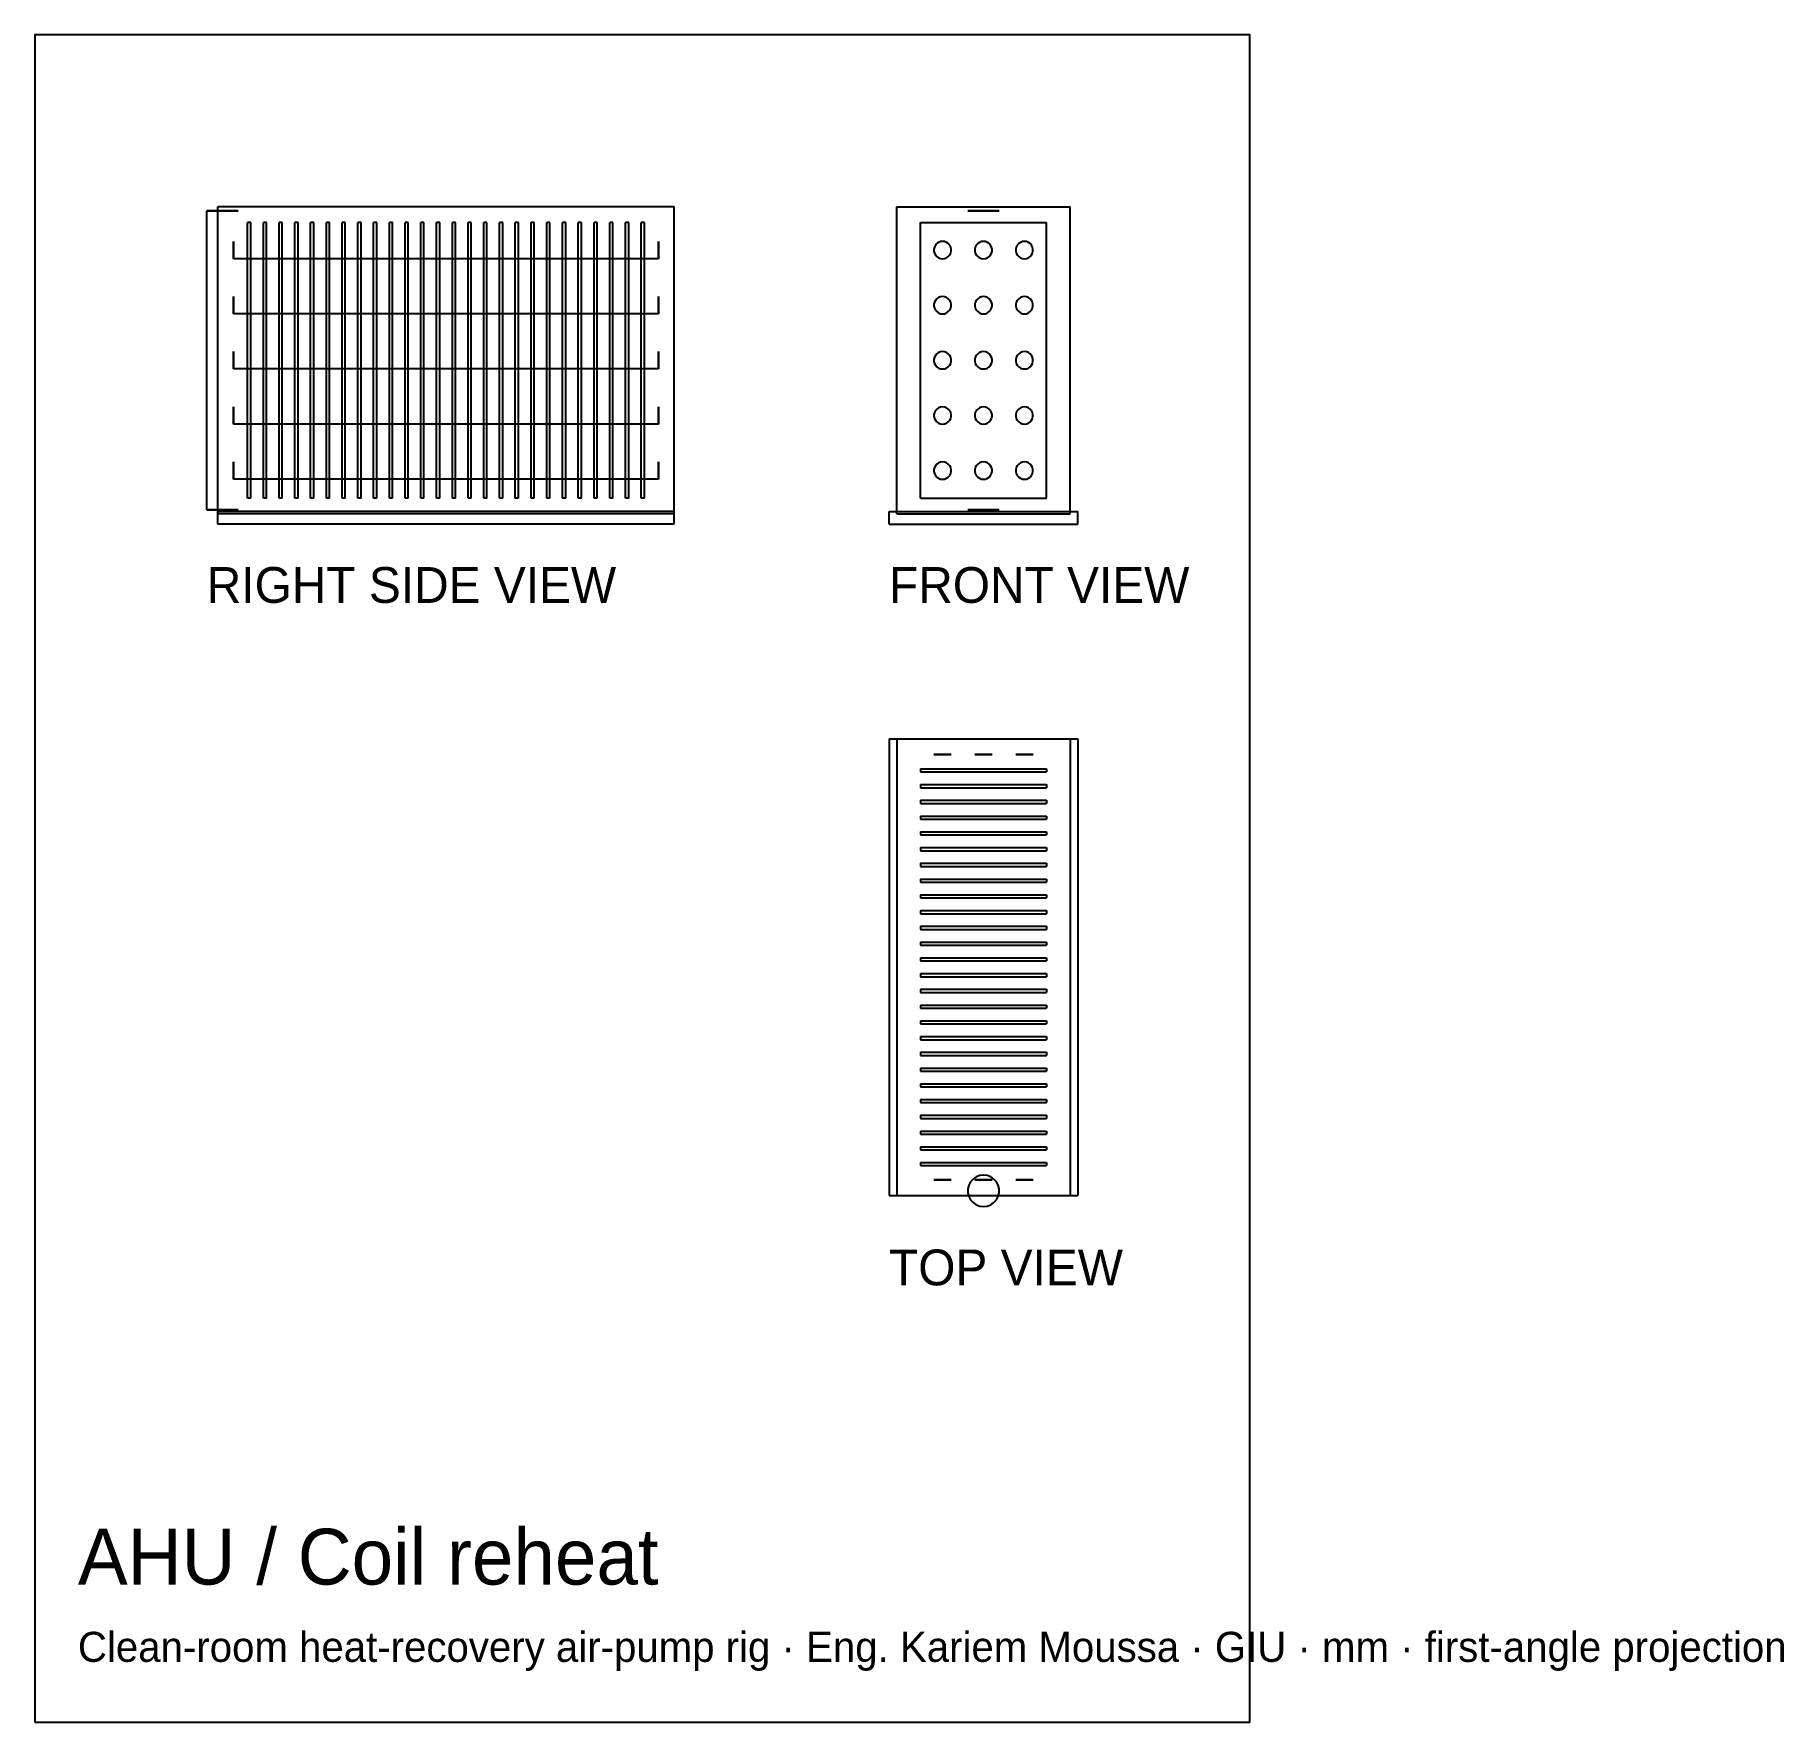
# Model space of a CAD drawing. Header units: millimetres. Extents: x -232 to -110, y -51 to 67.
import ezdxf

# ---------------------------------------------------------------- set-up
doc = ezdxf.new("R2010")
doc.units = ezdxf.units.MM
for name, color, linetype in [('BORDER', 7, 'Continuous'), ('HIDDEN', 8, 'Continuous'), ('TEXT', 5, 'Continuous'), ('VISIBLE', 7, 'Continuous')]:
    doc.layers.add(name, color=color, linetype=linetype)

msp = doc.modelspace()

# ---------------------------------------------------------------- texts
at = {"layer": 'TEXT'}
for s, height, p in [('RIGHT SIDE VIEW', 2.5, (-219.87, 27.14)), ('FRONT VIEW', 2.5, (-172.2, 27.14)), ('TOP VIEW', 2.5, (-172.2, -20.53)), ('AHU / Coil reheat', 3.9, (-228.87, -41.43)), ('Clean-room heat-recovery air-pump rig · Eng. Kariem Moussa · GIU · mm · first-angle projection', 2.1, (-228.87, -46.83))]:
    msp.add_text(s, height=height, dxfattribs=at).set_placement(p)

# ---------------------------------------------------------------- linework, layer by layer
at = {"layer": 'BORDER'}
msp.add_lwpolyline([(-231.87, -51.03), (-147, -51.03), (-147, 66.81), (-231.87, 66.81)], close=True, dxfattribs=at)
at = {"layer": 'HIDDEN'}
for points in [[(-219.84, 54.53), (-219.87, 54.53)], [(-219.74, 54.53), (-219.84, 54.53)], [(-219.59, 54.53), (-219.74, 54.53)], [(-219.39, 54.53), (-219.59, 54.53)], [(-219.16, 54.53), (-219.39, 54.53)], [(-218.9, 54.53), (-219.16, 54.53)], [(-187.2, 54.8), (-219.1, 54.8)], [(-219.1, 33.35), (-219.1, 54.8)], [(-219.1, 54.53), (-218.9, 54.53)], [(-218.64, 54.53), (-218.9, 54.53)], [(-218.9, 54.53), (-218.64, 54.53)], [(-218.38, 54.53), (-218.64, 54.53)], [(-218.64, 54.53), (-218.38, 54.53)], [(-218.15, 54.53), (-218.38, 54.53)], [(-218.38, 54.53), (-218.15, 54.53)], [(-217.95, 54.53), (-218.15, 54.53)], [(-218.15, 54.53), (-217.95, 54.53)], [(-217.8, 54.53), (-217.95, 54.53)], [(-217.95, 54.53), (-217.8, 54.53)], [(-217.7, 54.53), (-217.8, 54.53)], [(-217.8, 54.53), (-217.7, 54.53)], [(-217.67, 54.53), (-217.7, 54.53)], [(-217.7, 54.53), (-217.67, 54.53)], [(-187.2, 33.35), (-187.2, 54.8)], [(-171.65, 54.8), (-159.55, 54.8)], [(-171.65, 33.35), (-171.65, 54.8)], [(-166.7, 54.53), (-166.69, 54.53)], [(-166.69, 54.53), (-166.7, 54.53)], [(-166.69, 54.53), (-166.64, 54.53)], [(-166.63, 54.53), (-166.69, 54.53)], [(-166.51, 54.53), (-166.63, 54.53)], [(-166.33, 54.53), (-166.51, 54.53)], [(-166.11, 54.53), (-166.33, 54.53)], [(-165.86, 54.53), (-166.11, 54.53)], [(-165.6, 54.53), (-165.86, 54.53)], [(-165.34, 54.53), (-165.6, 54.53)], [(-165.09, 54.53), (-165.34, 54.53)], [(-164.87, 54.53), (-165.09, 54.53)], [(-164.69, 54.53), (-164.87, 54.53)], [(-164.57, 54.53), (-164.69, 54.53)], [(-164.51, 54.53), (-164.57, 54.53)], [(-164.56, 54.53), (-164.51, 54.53)], [(-164.5, 54.53), (-164.51, 54.53)], [(-164.51, 54.53), (-164.5, 54.53)], [(-159.55, 33.35), (-159.55, 54.8)], [(-216.79, 53.7), (-217.01, 53.7)], [(-217.01, 34.45), (-217.01, 53.7)], [(-216.79, 53.7), (-217.01, 53.7)], [(-217.01, 34.45), (-217.01, 53.7)], [(-216.79, 34.45), (-216.79, 53.7)], [(-216.79, 34.45), (-216.79, 53.7)], [(-215.69, 53.7), (-215.91, 53.7)], [(-215.91, 34.45), (-215.91, 53.7)], [(-215.69, 53.7), (-215.91, 53.7)], [(-215.91, 34.45), (-215.91, 53.7)], [(-215.69, 34.45), (-215.69, 53.7)], [(-215.69, 34.45), (-215.69, 53.7)], [(-214.59, 53.7), (-214.81, 53.7)], [(-214.81, 34.45), (-214.81, 53.7)], [(-214.59, 53.7), (-214.81, 53.7)], [(-214.81, 34.45), (-214.81, 53.7)], [(-214.59, 34.45), (-214.59, 53.7)], [(-214.59, 34.45), (-214.59, 53.7)], [(-213.49, 53.7), (-213.71, 53.7)], [(-213.71, 34.45), (-213.71, 53.7)], [(-213.49, 53.7), (-213.71, 53.7)], [(-213.71, 34.45), (-213.71, 53.7)], [(-213.49, 34.45), (-213.49, 53.7)], [(-213.49, 34.45), (-213.49, 53.7)], [(-212.39, 53.7), (-212.61, 53.7)], [(-212.61, 34.45), (-212.61, 53.7)], [(-212.39, 53.7), (-212.61, 53.7)], [(-212.61, 34.45), (-212.61, 53.7)], [(-212.39, 34.45), (-212.39, 53.7)], [(-212.39, 34.45), (-212.39, 53.7)], [(-211.29, 53.7), (-211.51, 53.7)], [(-211.51, 34.45), (-211.51, 53.7)], [(-211.29, 53.7), (-211.51, 53.7)], [(-211.51, 34.45), (-211.51, 53.7)], [(-211.29, 34.45), (-211.29, 53.7)], [(-211.29, 34.45), (-211.29, 53.7)], [(-210.19, 53.7), (-210.41, 53.7)], [(-210.41, 34.45), (-210.41, 53.7)], [(-210.19, 53.7), (-210.41, 53.7)], [(-210.41, 34.45), (-210.41, 53.7)], [(-210.19, 34.45), (-210.19, 53.7)], [(-210.19, 34.45), (-210.19, 53.7)], [(-209.09, 53.7), (-209.31, 53.7)], [(-209.31, 34.45), (-209.31, 53.7)], [(-209.09, 53.7), (-209.31, 53.7)], [(-209.31, 34.45), (-209.31, 53.7)], [(-209.09, 34.45), (-209.09, 53.7)], [(-209.09, 34.45), (-209.09, 53.7)], [(-207.99, 53.7), (-208.21, 53.7)], [(-208.21, 34.45), (-208.21, 53.7)], [(-207.99, 53.7), (-208.21, 53.7)], [(-208.21, 34.45), (-208.21, 53.7)], [(-207.99, 34.45), (-207.99, 53.7)], [(-207.99, 34.45), (-207.99, 53.7)], [(-206.89, 53.7), (-207.11, 53.7)], [(-207.11, 34.45), (-207.11, 53.7)], [(-206.89, 53.7), (-207.11, 53.7)], [(-207.11, 34.45), (-207.11, 53.7)], [(-206.89, 34.45), (-206.89, 53.7)], [(-206.89, 34.45), (-206.89, 53.7)], [(-205.79, 53.7), (-206.01, 53.7)], [(-206.01, 34.45), (-206.01, 53.7)], [(-205.79, 53.7), (-206.01, 53.7)], [(-206.01, 34.45), (-206.01, 53.7)], [(-205.79, 34.45), (-205.79, 53.7)], [(-205.79, 34.45), (-205.79, 53.7)], [(-204.69, 53.7), (-204.91, 53.7)], [(-204.91, 34.45), (-204.91, 53.7)], [(-204.69, 53.7), (-204.91, 53.7)], [(-204.91, 34.45), (-204.91, 53.7)], [(-204.69, 34.45), (-204.69, 53.7)], [(-204.69, 34.45), (-204.69, 53.7)], [(-203.59, 53.7), (-203.81, 53.7)], [(-203.81, 34.45), (-203.81, 53.7)], [(-203.59, 53.7), (-203.81, 53.7)], [(-203.81, 34.45), (-203.81, 53.7)], [(-203.59, 34.45), (-203.59, 53.7)], [(-203.59, 34.45), (-203.59, 53.7)], [(-202.49, 53.7), (-202.71, 53.7)], [(-202.71, 34.45), (-202.71, 53.7)], [(-202.49, 53.7), (-202.71, 53.7)], [(-202.71, 34.45), (-202.71, 53.7)], [(-202.49, 34.45), (-202.49, 53.7)], [(-202.49, 34.45), (-202.49, 53.7)], [(-201.39, 53.7), (-201.61, 53.7)], [(-201.61, 34.45), (-201.61, 53.7)], [(-201.39, 53.7), (-201.61, 53.7)], [(-201.61, 34.45), (-201.61, 53.7)], [(-201.39, 34.45), (-201.39, 53.7)], [(-201.39, 34.45), (-201.39, 53.7)], [(-200.29, 53.7), (-200.51, 53.7)], [(-200.51, 34.45), (-200.51, 53.7)], [(-200.29, 53.7), (-200.51, 53.7)], [(-200.51, 34.45), (-200.51, 53.7)], [(-200.29, 34.45), (-200.29, 53.7)], [(-200.29, 34.45), (-200.29, 53.7)], [(-199.19, 53.7), (-199.41, 53.7)], [(-199.41, 34.45), (-199.41, 53.7)], [(-199.19, 53.7), (-199.41, 53.7)], [(-199.41, 34.45), (-199.41, 53.7)], [(-199.19, 34.45), (-199.19, 53.7)], [(-199.19, 34.45), (-199.19, 53.7)], [(-198.09, 53.7), (-198.31, 53.7)], [(-198.31, 34.45), (-198.31, 53.7)], [(-198.09, 53.7), (-198.31, 53.7)], [(-198.31, 34.45), (-198.31, 53.7)], [(-198.09, 34.45), (-198.09, 53.7)], [(-198.09, 34.45), (-198.09, 53.7)], [(-196.99, 53.7), (-197.21, 53.7)], [(-197.21, 34.45), (-197.21, 53.7)], [(-196.99, 53.7), (-197.21, 53.7)], [(-197.21, 34.45), (-197.21, 53.7)], [(-196.99, 34.45), (-196.99, 53.7)], [(-196.99, 34.45), (-196.99, 53.7)], [(-195.89, 53.7), (-196.11, 53.7)], [(-196.11, 34.45), (-196.11, 53.7)], [(-195.89, 53.7), (-196.11, 53.7)], [(-196.11, 34.45), (-196.11, 53.7)], [(-195.89, 34.45), (-195.89, 53.7)], [(-195.89, 34.45), (-195.89, 53.7)], [(-194.79, 53.7), (-195.01, 53.7)], [(-195.01, 34.45), (-195.01, 53.7)], [(-194.79, 53.7), (-195.01, 53.7)], [(-195.01, 34.45), (-195.01, 53.7)], [(-194.79, 34.45), (-194.79, 53.7)], [(-194.79, 34.45), (-194.79, 53.7)], [(-193.69, 53.7), (-193.91, 53.7)], [(-193.91, 34.45), (-193.91, 53.7)], [(-193.69, 53.7), (-193.91, 53.7)], [(-193.91, 34.45), (-193.91, 53.7)], [(-193.69, 34.45), (-193.69, 53.7)], [(-193.69, 34.45), (-193.69, 53.7)], [(-192.59, 53.7), (-192.81, 53.7)], [(-192.81, 34.45), (-192.81, 53.7)], [(-192.59, 53.7), (-192.81, 53.7)], [(-192.81, 34.45), (-192.81, 53.7)], [(-192.59, 34.45), (-192.59, 53.7)], [(-192.59, 34.45), (-192.59, 53.7)], [(-191.49, 53.7), (-191.71, 53.7)], [(-191.71, 34.45), (-191.71, 53.7)], [(-191.49, 53.7), (-191.71, 53.7)], [(-191.71, 34.45), (-191.71, 53.7)], [(-191.49, 34.45), (-191.49, 53.7)], [(-191.49, 34.45), (-191.49, 53.7)], [(-190.39, 53.7), (-190.61, 53.7)], [(-190.61, 34.45), (-190.61, 53.7)], [(-190.39, 53.7), (-190.61, 53.7)], [(-190.61, 34.45), (-190.61, 53.7)], [(-190.39, 34.45), (-190.39, 53.7)], [(-190.39, 34.45), (-190.39, 53.7)], [(-189.29, 53.7), (-189.51, 53.7)], [(-189.51, 34.45), (-189.51, 53.7)], [(-189.29, 53.7), (-189.51, 53.7)], [(-189.51, 34.45), (-189.51, 53.7)], [(-189.29, 34.45), (-189.29, 53.7)], [(-189.29, 34.45), (-189.29, 53.7)], [(-170, 53.7), (-161.2, 53.7)], [(-170, 53.7), (-161.2, 53.7)], [(-170, 34.45), (-170, 53.7)], [(-170, 34.45), (-170, 53.7)], [(-170, 53.7), (-161.2, 53.7)], [(-170, 53.7), (-161.2, 53.7)], [(-170, 34.45), (-170, 53.7)], [(-170, 34.45), (-170, 53.7)], [(-170, 53.7), (-161.2, 53.7)], [(-170, 53.7), (-161.2, 53.7)], [(-170, 34.45), (-170, 53.7)], [(-170, 34.45), (-170, 53.7)], [(-170, 53.7), (-161.2, 53.7)], [(-170, 53.7), (-161.2, 53.7)], [(-170, 34.45), (-170, 53.7)], [(-170, 34.45), (-170, 53.7)], [(-170, 53.7), (-161.2, 53.7)], [(-170, 53.7), (-161.2, 53.7)], [(-170, 34.45), (-170, 53.7)], [(-170, 34.45), (-170, 53.7)], [(-170, 53.7), (-161.2, 53.7)], [(-170, 53.7), (-161.2, 53.7)], [(-170, 34.45), (-170, 53.7)], [(-170, 34.45), (-170, 53.7)], [(-170, 53.7), (-161.2, 53.7)], [(-170, 53.7), (-161.2, 53.7)], [(-170, 34.45), (-170, 53.7)], [(-170, 34.45), (-170, 53.7)], [(-170, 53.7), (-161.2, 53.7)], [(-170, 53.7), (-161.2, 53.7)], [(-170, 34.45), (-170, 53.7)], [(-170, 34.45), (-170, 53.7)], [(-170, 53.7), (-161.2, 53.7)], [(-170, 53.7), (-161.2, 53.7)], [(-170, 34.45), (-170, 53.7)], [(-170, 34.45), (-170, 53.7)], [(-170, 53.7), (-161.2, 53.7)], [(-170, 53.7), (-161.2, 53.7)], [(-170, 34.45), (-170, 53.7)], [(-170, 34.45), (-170, 53.7)], [(-170, 53.7), (-161.2, 53.7)], [(-170, 53.7), (-161.2, 53.7)], [(-170, 34.45), (-170, 53.7)], [(-170, 34.45), (-170, 53.7)], [(-170, 53.7), (-161.2, 53.7)], [(-170, 53.7), (-161.2, 53.7)], [(-170, 34.45), (-170, 53.7)], [(-170, 34.45), (-170, 53.7)], [(-170, 53.7), (-161.2, 53.7)], [(-170, 53.7), (-161.2, 53.7)], [(-170, 34.45), (-170, 53.7)], [(-170, 34.45), (-170, 53.7)], [(-170, 53.7), (-161.2, 53.7)], [(-170, 53.7), (-161.2, 53.7)], [(-170, 34.45), (-170, 53.7)], [(-170, 34.45), (-170, 53.7)], [(-170, 53.7), (-161.2, 53.7)], [(-170, 53.7), (-161.2, 53.7)], [(-170, 34.45), (-170, 53.7)], [(-170, 34.45), (-170, 53.7)], [(-170, 53.7), (-161.2, 53.7)], [(-170, 53.7), (-161.2, 53.7)], [(-170, 34.45), (-170, 53.7)], [(-170, 34.45), (-170, 53.7)], [(-170, 53.7), (-161.2, 53.7)], [(-170, 53.7), (-161.2, 53.7)], [(-170, 34.45), (-170, 53.7)], [(-170, 34.45), (-170, 53.7)], [(-170, 53.7), (-161.2, 53.7)], [(-170, 53.7), (-161.2, 53.7)], [(-170, 34.45), (-170, 53.7)], [(-170, 34.45), (-170, 53.7)], [(-170, 53.7), (-161.2, 53.7)], [(-170, 53.7), (-161.2, 53.7)], [(-170, 34.45), (-170, 53.7)], [(-170, 34.45), (-170, 53.7)], [(-170, 53.7), (-161.2, 53.7)], [(-170, 53.7), (-161.2, 53.7)], [(-170, 34.45), (-170, 53.7)], [(-170, 34.45), (-170, 53.7)], [(-170, 53.7), (-161.2, 53.7)], [(-170, 53.7), (-161.2, 53.7)], [(-170, 34.45), (-170, 53.7)], [(-170, 34.45), (-170, 53.7)], [(-170, 53.7), (-161.2, 53.7)], [(-170, 53.7), (-161.2, 53.7)], [(-170, 34.45), (-170, 53.7)], [(-170, 34.45), (-170, 53.7)], [(-170, 53.7), (-161.2, 53.7)], [(-170, 53.7), (-161.2, 53.7)], [(-170, 34.45), (-170, 53.7)], [(-170, 34.45), (-170, 53.7)], [(-170, 53.7), (-161.2, 53.7)], [(-170, 53.7), (-161.2, 53.7)], [(-170, 34.45), (-170, 53.7)], [(-170, 34.45), (-170, 53.7)], [(-170, 53.7), (-161.2, 53.7)], [(-170, 53.7), (-161.2, 53.7)], [(-170, 34.45), (-170, 53.7)], [(-170, 34.45), (-170, 53.7)], [(-170, 53.7), (-161.2, 53.7)], [(-170, 53.7), (-161.2, 53.7)], [(-170, 34.45), (-170, 53.7)], [(-170, 34.45), (-170, 53.7)], [(-161.2, 34.45), (-161.2, 53.7)], [(-161.2, 34.45), (-161.2, 53.7)], [(-161.2, 34.45), (-161.2, 53.7)], [(-161.2, 34.45), (-161.2, 53.7)], [(-161.2, 34.45), (-161.2, 53.7)], [(-161.2, 34.45), (-161.2, 53.7)], [(-161.2, 34.45), (-161.2, 53.7)], [(-161.2, 34.45), (-161.2, 53.7)], [(-161.2, 34.45), (-161.2, 53.7)], [(-161.2, 34.45), (-161.2, 53.7)], [(-161.2, 34.45), (-161.2, 53.7)], [(-161.2, 34.45), (-161.2, 53.7)], [(-161.2, 34.45), (-161.2, 53.7)], [(-161.2, 34.45), (-161.2, 53.7)], [(-161.2, 34.45), (-161.2, 53.7)], [(-161.2, 34.45), (-161.2, 53.7)], [(-161.2, 34.45), (-161.2, 53.7)], [(-161.2, 34.45), (-161.2, 53.7)], [(-161.2, 34.45), (-161.2, 53.7)], [(-161.2, 34.45), (-161.2, 53.7)], [(-161.2, 34.45), (-161.2, 53.7)], [(-161.2, 34.45), (-161.2, 53.7)], [(-161.2, 34.45), (-161.2, 53.7)], [(-161.2, 34.45), (-161.2, 53.7)], [(-161.2, 34.45), (-161.2, 53.7)], [(-161.2, 34.45), (-161.2, 53.7)], [(-161.2, 34.45), (-161.2, 53.7)], [(-161.2, 34.45), (-161.2, 53.7)], [(-161.2, 34.45), (-161.2, 53.7)], [(-161.2, 34.45), (-161.2, 53.7)], [(-161.2, 34.45), (-161.2, 53.7)], [(-161.2, 34.45), (-161.2, 53.7)], [(-161.2, 34.45), (-161.2, 53.7)], [(-161.2, 34.45), (-161.2, 53.7)], [(-161.2, 34.45), (-161.2, 53.7)], [(-161.2, 34.45), (-161.2, 53.7)], [(-161.2, 34.45), (-161.2, 53.7)], [(-161.2, 34.45), (-161.2, 53.7)], [(-161.2, 34.45), (-161.2, 53.7)], [(-161.2, 34.45), (-161.2, 53.7)], [(-161.2, 34.45), (-161.2, 53.7)], [(-161.2, 34.45), (-161.2, 53.7)], [(-161.2, 34.45), (-161.2, 53.7)], [(-161.2, 34.45), (-161.2, 53.7)], [(-161.2, 34.45), (-161.2, 53.7)], [(-161.2, 34.45), (-161.2, 53.7)], [(-161.2, 34.45), (-161.2, 53.7)], [(-161.2, 34.45), (-161.2, 53.7)], [(-161.2, 34.45), (-161.2, 53.7)], [(-161.2, 34.45), (-161.2, 53.7)], [(-161.2, 34.45), (-161.2, 53.7)], [(-161.2, 34.45), (-161.2, 53.7)], [(-218, 52.38), (-218, 52.37)], [(-218, 52.37), (-218, 52.38)], [(-218, 52.38), (-218, 52.37)], [(-218, 52.37), (-218, 52.38)], [(-218, 52.38), (-218, 52.37)], [(-218, 52.37), (-218, 52.38)], [(-218, 52.37), (-218, 52.32)], [(-218, 52.32), (-218, 52.37)], [(-218, 52.37), (-218, 52.32)], [(-218, 52.32), (-218, 52.37)], [(-218, 52.37), (-218, 52.32)], [(-218, 52.32), (-218, 52.37)], [(-218, 52.32), (-218, 52.23)], [(-218, 52.23), (-218, 52.32)], [(-218, 52.32), (-218, 52.23)], [(-218, 52.23), (-218, 52.32)], [(-218, 52.32), (-218, 52.23)], [(-218, 52.23), (-218, 52.32)], [(-218, 52.23), (-218, 52.12)], [(-218, 52.12), (-218, 52.23)], [(-218, 52.23), (-218, 52.12)], [(-218, 52.12), (-218, 52.23)], [(-218, 52.23), (-218, 52.12)], [(-218, 52.12), (-218, 52.23)], [(-218, 52.12), (-218, 51.99)], [(-218, 51.99), (-218, 52.12)], [(-218, 52.12), (-218, 51.99)], [(-218, 51.99), (-218, 52.12)], [(-218, 52.12), (-218, 51.99)], [(-218, 51.99), (-218, 52.12)], [(-218, 51.99), (-218, 51.85)], [(-218, 51.85), (-218, 51.99)], [(-218, 51.99), (-218, 51.85)], [(-218, 51.85), (-218, 51.99)], [(-218, 51.99), (-218, 51.85)], [(-218, 51.85), (-218, 51.99)], [(-218, 51.85), (-218, 51.71)], [(-218, 51.71), (-218, 51.85)], [(-218, 51.85), (-218, 51.71)], [(-218, 51.71), (-218, 51.85)], [(-218, 51.85), (-218, 51.71)], [(-218, 51.71), (-218, 51.85)], [(-218, 51.71), (-218, 51.57)], [(-218, 51.57), (-218, 51.71)], [(-218, 51.71), (-218, 51.57)], [(-218, 51.57), (-218, 51.71)], [(-218, 51.71), (-218, 51.57)], [(-218, 51.57), (-218, 51.71)], [(-218, 51.57), (-218, 51.44)], [(-218, 51.44), (-218, 51.57)], [(-218, 51.57), (-218, 51.44)], [(-218, 51.44), (-218, 51.57)], [(-218, 51.57), (-218, 51.44)], [(-218, 51.44), (-218, 51.57)], [(-218, 51.44), (-218, 51.33)], [(-218, 51.33), (-218, 51.44)], [(-218, 51.44), (-218, 51.33)], [(-218, 51.33), (-218, 51.44)], [(-218, 51.44), (-218, 51.33)], [(-218, 51.33), (-218, 51.44)], [(-218, 51.33), (-218, 51.24)], [(-218, 51.24), (-218, 51.33)], [(-218, 51.33), (-218, 51.24)], [(-218, 51.24), (-218, 51.33)], [(-218, 51.33), (-218, 51.24)], [(-218, 51.24), (-218, 51.33)], [(-188.3, 52.38), (-188.3, 52.37)], [(-188.3, 52.37), (-188.3, 52.38)], [(-188.3, 52.38), (-188.3, 52.37)], [(-188.3, 52.37), (-188.3, 52.38)], [(-188.3, 52.38), (-188.3, 52.37)], [(-188.3, 52.37), (-188.3, 52.38)], [(-188.3, 52.37), (-188.3, 52.32)], [(-188.3, 52.32), (-188.3, 52.37)], [(-188.3, 52.37), (-188.3, 52.32)], [(-188.3, 52.32), (-188.3, 52.37)], [(-188.3, 52.37), (-188.3, 52.32)], [(-188.3, 52.32), (-188.3, 52.37)], [(-188.3, 52.32), (-188.3, 52.23)], [(-188.3, 52.23), (-188.3, 52.32)], [(-188.3, 52.32), (-188.3, 52.23)], [(-188.3, 52.23), (-188.3, 52.32)], [(-188.3, 52.32), (-188.3, 52.23)], [(-188.3, 52.23), (-188.3, 52.32)], [(-188.3, 52.23), (-188.3, 52.12)], [(-188.3, 52.12), (-188.3, 52.23)], [(-188.3, 52.23), (-188.3, 52.12)], [(-188.3, 52.12), (-188.3, 52.23)], [(-188.3, 52.23), (-188.3, 52.12)], [(-188.3, 52.12), (-188.3, 52.23)], [(-188.3, 52.12), (-188.3, 51.99)], [(-188.3, 51.99), (-188.3, 52.12)], [(-188.3, 52.12), (-188.3, 51.99)], [(-188.3, 51.99), (-188.3, 52.12)], [(-188.3, 52.12), (-188.3, 51.99)], [(-188.3, 51.99), (-188.3, 52.12)], [(-188.3, 51.99), (-188.3, 51.85)], [(-188.3, 51.85), (-188.3, 51.99)], [(-188.3, 51.99), (-188.3, 51.85)], [(-188.3, 51.85), (-188.3, 51.99)], [(-188.3, 51.99), (-188.3, 51.85)], [(-188.3, 51.85), (-188.3, 51.99)], [(-188.3, 51.85), (-188.3, 51.71)], [(-188.3, 51.71), (-188.3, 51.85)], [(-188.3, 51.85), (-188.3, 51.71)], [(-188.3, 51.71), (-188.3, 51.85)], [(-188.3, 51.85), (-188.3, 51.71)], [(-188.3, 51.71), (-188.3, 51.85)], [(-188.3, 51.71), (-188.3, 51.57)], [(-188.3, 51.57), (-188.3, 51.71)], [(-188.3, 51.71), (-188.3, 51.57)], [(-188.3, 51.57), (-188.3, 51.71)], [(-188.3, 51.71), (-188.3, 51.57)], [(-188.3, 51.57), (-188.3, 51.71)], [(-188.3, 51.57), (-188.3, 51.44)], [(-188.3, 51.44), (-188.3, 51.57)], [(-188.3, 51.57), (-188.3, 51.44)], [(-188.3, 51.44), (-188.3, 51.57)], [(-188.3, 51.57), (-188.3, 51.44)], [(-188.3, 51.44), (-188.3, 51.57)], [(-188.3, 51.44), (-188.3, 51.33)], [(-188.3, 51.33), (-188.3, 51.44)], [(-188.3, 51.44), (-188.3, 51.33)], [(-188.3, 51.33), (-188.3, 51.44)], [(-188.3, 51.44), (-188.3, 51.33)], [(-188.3, 51.33), (-188.3, 51.44)], [(-188.3, 51.33), (-188.3, 51.24)], [(-188.3, 51.24), (-188.3, 51.33)], [(-188.3, 51.33), (-188.3, 51.24)], [(-188.3, 51.24), (-188.3, 51.33)], [(-188.3, 51.33), (-188.3, 51.24)], [(-188.3, 51.24), (-188.3, 51.33)], [(-169.03, 51.99), (-169.06, 51.85)], [(-169.03, 51.99), (-169.06, 51.85)], [(-169.06, 51.85), (-169.06, 51.71)], [(-169.06, 51.85), (-169.06, 51.71)], [(-169.06, 51.71), (-169.03, 51.57)], [(-169.06, 51.71), (-169.03, 51.57)], [(-168.96, 52.12), (-169.03, 51.99)], [(-168.96, 52.12), (-169.03, 51.99)], [(-169.03, 51.57), (-168.96, 51.44)], [(-169.03, 51.57), (-168.96, 51.44)], [(-168.86, 52.23), (-168.96, 52.12)], [(-168.86, 52.23), (-168.96, 52.12)], [(-168.96, 51.44), (-168.86, 51.33)], [(-168.96, 51.44), (-168.86, 51.33)], [(-168.74, 52.32), (-168.86, 52.23)], [(-168.74, 52.32), (-168.86, 52.23)], [(-168.86, 51.33), (-168.74, 51.24)], [(-168.86, 51.33), (-168.74, 51.24)], [(-168.6, 52.37), (-168.74, 52.32)], [(-168.6, 52.37), (-168.74, 52.32)], [(-168.46, 52.38), (-168.6, 52.37)], [(-168.46, 52.38), (-168.6, 52.37)], [(-168.32, 52.37), (-168.46, 52.38)], [(-168.32, 52.37), (-168.46, 52.38)], [(-168.18, 52.32), (-168.32, 52.37)], [(-168.18, 52.32), (-168.32, 52.37)], [(-168.06, 52.23), (-168.18, 52.32)], [(-168.06, 52.23), (-168.18, 52.32)], [(-168.18, 51.24), (-168.06, 51.33)], [(-168.18, 51.24), (-168.06, 51.33)], [(-167.96, 52.12), (-168.06, 52.23)], [(-167.96, 52.12), (-168.06, 52.23)], [(-168.06, 51.33), (-167.96, 51.44)], [(-168.06, 51.33), (-167.96, 51.44)], [(-167.89, 51.99), (-167.96, 52.12)], [(-167.89, 51.99), (-167.96, 52.12)], [(-167.96, 51.44), (-167.89, 51.57)], [(-167.96, 51.44), (-167.89, 51.57)], [(-167.86, 51.85), (-167.89, 51.99)], [(-167.86, 51.85), (-167.89, 51.99)], [(-167.89, 51.57), (-167.86, 51.71)], [(-167.89, 51.57), (-167.86, 51.71)], [(-167.86, 51.71), (-167.86, 51.85)], [(-167.86, 51.71), (-167.86, 51.85)], [(-166.17, 51.99), (-166.2, 51.85)], [(-166.17, 51.99), (-166.2, 51.85)], [(-166.2, 51.85), (-166.2, 51.71)], [(-166.2, 51.85), (-166.2, 51.71)], [(-166.2, 51.71), (-166.17, 51.57)], [(-166.2, 51.71), (-166.17, 51.57)], [(-166.1, 52.12), (-166.17, 51.99)], [(-166.1, 52.12), (-166.17, 51.99)], [(-166.17, 51.57), (-166.1, 51.44)], [(-166.17, 51.57), (-166.1, 51.44)], [(-166, 52.23), (-166.1, 52.12)], [(-166, 52.23), (-166.1, 52.12)], [(-166.1, 51.44), (-166, 51.33)], [(-166.1, 51.44), (-166, 51.33)], [(-165.88, 52.32), (-166, 52.23)], [(-165.88, 52.32), (-166, 52.23)], [(-166, 51.33), (-165.88, 51.24)], [(-166, 51.33), (-165.88, 51.24)], [(-165.74, 52.37), (-165.88, 52.32)], [(-165.74, 52.37), (-165.88, 52.32)], [(-165.6, 52.38), (-165.74, 52.37)], [(-165.6, 52.38), (-165.74, 52.37)], [(-165.46, 52.37), (-165.6, 52.38)], [(-165.46, 52.37), (-165.6, 52.38)], [(-165.32, 52.32), (-165.46, 52.37)], [(-165.32, 52.32), (-165.46, 52.37)], [(-165.2, 52.23), (-165.32, 52.32)], [(-165.2, 52.23), (-165.32, 52.32)], [(-165.32, 51.24), (-165.2, 51.33)], [(-165.32, 51.24), (-165.2, 51.33)], [(-165.1, 52.12), (-165.2, 52.23)], [(-165.1, 52.12), (-165.2, 52.23)], [(-165.2, 51.33), (-165.1, 51.44)], [(-165.2, 51.33), (-165.1, 51.44)], [(-165.03, 51.99), (-165.1, 52.12)], [(-165.03, 51.99), (-165.1, 52.12)], [(-165.1, 51.44), (-165.03, 51.57)], [(-165.1, 51.44), (-165.03, 51.57)], [(-165, 51.85), (-165.03, 51.99)], [(-165, 51.85), (-165.03, 51.99)], [(-165.03, 51.57), (-165, 51.71)], [(-165.03, 51.57), (-165, 51.71)], [(-165, 51.71), (-165, 51.85)], [(-165, 51.71), (-165, 51.85)], [(-163.31, 51.99), (-163.34, 51.85)], [(-163.31, 51.99), (-163.34, 51.85)], [(-163.34, 51.85), (-163.34, 51.71)], [(-163.34, 51.85), (-163.34, 51.71)], [(-163.34, 51.71), (-163.31, 51.57)], [(-163.34, 51.71), (-163.31, 51.57)], [(-163.24, 52.12), (-163.31, 51.99)], [(-163.24, 52.12), (-163.31, 51.99)], [(-163.31, 51.57), (-163.24, 51.44)], [(-163.31, 51.57), (-163.24, 51.44)], [(-163.14, 52.23), (-163.24, 52.12)], [(-163.14, 52.23), (-163.24, 52.12)], [(-163.24, 51.44), (-163.14, 51.33)], [(-163.24, 51.44), (-163.14, 51.33)], [(-163.02, 52.32), (-163.14, 52.23)], [(-163.02, 52.32), (-163.14, 52.23)], [(-163.14, 51.33), (-163.02, 51.24)], [(-163.14, 51.33), (-163.02, 51.24)], [(-162.88, 52.37), (-163.02, 52.32)], [(-162.88, 52.37), (-163.02, 52.32)], [(-162.74, 52.38), (-162.88, 52.37)], [(-162.74, 52.38), (-162.88, 52.37)], [(-162.6, 52.37), (-162.74, 52.38)], [(-162.6, 52.37), (-162.74, 52.38)], [(-162.46, 52.32), (-162.6, 52.37)], [(-162.46, 52.32), (-162.6, 52.37)], [(-162.34, 52.23), (-162.46, 52.32)], [(-162.34, 52.23), (-162.46, 52.32)], [(-162.46, 51.24), (-162.34, 51.33)], [(-162.46, 51.24), (-162.34, 51.33)], [(-162.24, 52.12), (-162.34, 52.23)], [(-162.24, 52.12), (-162.34, 52.23)], [(-162.34, 51.33), (-162.24, 51.44)], [(-162.34, 51.33), (-162.24, 51.44)], [(-162.17, 51.99), (-162.24, 52.12)], [(-162.17, 51.99), (-162.24, 52.12)], [(-162.24, 51.44), (-162.17, 51.57)], [(-162.24, 51.44), (-162.17, 51.57)], [(-162.14, 51.85), (-162.17, 51.99)], [(-162.14, 51.85), (-162.17, 51.99)], [(-162.17, 51.57), (-162.14, 51.71)], [(-162.17, 51.57), (-162.14, 51.71)], [(-162.14, 51.71), (-162.14, 51.85)], [(-162.14, 51.71), (-162.14, 51.85)], [(-218, 51.24), (-218, 51.19)], [(-218, 51.19), (-218, 51.24)], [(-218, 51.24), (-218, 51.19)], [(-218, 51.19), (-218, 51.24)], [(-218, 51.24), (-218, 51.19)], [(-218, 51.19), (-218, 51.24)], [(-218, 51.19), (-218, 51.17)], [(-218, 51.17), (-218, 51.19)], [(-218, 51.19), (-218, 51.17)], [(-218, 51.17), (-218, 51.19)], [(-218, 51.19), (-218, 51.17)], [(-218, 51.17), (-218, 51.19)], [(-188.3, 51.17), (-218, 51.17)], [(-188.3, 51.17), (-218, 51.17)], [(-188.3, 51.17), (-218, 51.17)], [(-188.3, 51.24), (-188.3, 51.19)], [(-188.3, 51.19), (-188.3, 51.24)], [(-188.3, 51.24), (-188.3, 51.19)], [(-188.3, 51.19), (-188.3, 51.24)], [(-188.3, 51.24), (-188.3, 51.19)], [(-188.3, 51.19), (-188.3, 51.24)], [(-188.3, 51.19), (-188.3, 51.17)], [(-188.3, 51.17), (-188.3, 51.19)], [(-188.3, 51.19), (-188.3, 51.17)], [(-188.3, 51.17), (-188.3, 51.19)], [(-188.3, 51.19), (-188.3, 51.17)], [(-188.3, 51.17), (-188.3, 51.19)], [(-168.74, 51.24), (-168.6, 51.19)], [(-168.74, 51.24), (-168.6, 51.19)], [(-168.6, 51.19), (-168.46, 51.17)], [(-168.6, 51.19), (-168.46, 51.17)], [(-168.46, 51.17), (-168.32, 51.19)], [(-168.46, 51.17), (-168.32, 51.19)], [(-168.32, 51.19), (-168.18, 51.24)], [(-168.32, 51.19), (-168.18, 51.24)], [(-165.88, 51.24), (-165.74, 51.19)], [(-165.88, 51.24), (-165.74, 51.19)], [(-165.74, 51.19), (-165.6, 51.17)], [(-165.74, 51.19), (-165.6, 51.17)], [(-165.6, 51.17), (-165.46, 51.19)], [(-165.6, 51.17), (-165.46, 51.19)], [(-165.46, 51.19), (-165.32, 51.24)], [(-165.46, 51.19), (-165.32, 51.24)], [(-163.02, 51.24), (-162.88, 51.19)], [(-163.02, 51.24), (-162.88, 51.19)], [(-162.88, 51.19), (-162.74, 51.17)], [(-162.88, 51.19), (-162.74, 51.17)], [(-162.74, 51.17), (-162.6, 51.19)], [(-162.74, 51.17), (-162.6, 51.19)], [(-162.6, 51.19), (-162.46, 51.24)], [(-162.6, 51.19), (-162.46, 51.24)], [(-218, 48.53), (-218, 48.52)], [(-218, 48.52), (-218, 48.53)], [(-218, 48.53), (-218, 48.52)], [(-218, 48.52), (-218, 48.53)], [(-218, 48.53), (-218, 48.52)], [(-218, 48.52), (-218, 48.53)], [(-218, 48.52), (-218, 48.47)], [(-218, 48.47), (-218, 48.52)], [(-218, 48.52), (-218, 48.47)], [(-218, 48.47), (-218, 48.52)], [(-218, 48.52), (-218, 48.47)], [(-218, 48.47), (-218, 48.52)], [(-218, 48.47), (-218, 48.38)], [(-218, 48.38), (-218, 48.47)], [(-218, 48.47), (-218, 48.38)], [(-218, 48.38), (-218, 48.47)], [(-218, 48.47), (-218, 48.38)], [(-218, 48.38), (-218, 48.47)], [(-218, 48.38), (-218, 48.27)], [(-218, 48.27), (-218, 48.38)], [(-218, 48.38), (-218, 48.27)], [(-218, 48.27), (-218, 48.38)], [(-218, 48.38), (-218, 48.27)], [(-218, 48.27), (-218, 48.38)], [(-218, 48.27), (-218, 48.14)], [(-218, 48.14), (-218, 48.27)], [(-218, 48.27), (-218, 48.14)], [(-218, 48.14), (-218, 48.27)], [(-218, 48.27), (-218, 48.14)], [(-218, 48.14), (-218, 48.27)], [(-218, 48.14), (-218, 48)], [(-218, 48), (-218, 48.14)], [(-218, 48.14), (-218, 48)], [(-218, 48), (-218, 48.14)], [(-218, 48.14), (-218, 48)], [(-218, 48), (-218, 48.14)], [(-218, 48), (-218, 47.86)], [(-218, 47.86), (-218, 48)], [(-218, 48), (-218, 47.86)], [(-218, 47.86), (-218, 48)], [(-218, 48), (-218, 47.86)], [(-218, 47.86), (-218, 48)], [(-218, 47.86), (-218, 47.72)], [(-218, 47.72), (-218, 47.86)], [(-218, 47.86), (-218, 47.72)], [(-218, 47.72), (-218, 47.86)], [(-218, 47.86), (-218, 47.72)], [(-218, 47.72), (-218, 47.86)], [(-218, 47.72), (-218, 47.59)], [(-218, 47.59), (-218, 47.72)], [(-218, 47.72), (-218, 47.59)], [(-218, 47.59), (-218, 47.72)], [(-218, 47.72), (-218, 47.59)], [(-218, 47.59), (-218, 47.72)], [(-188.3, 48.53), (-188.3, 48.52)], [(-188.3, 48.52), (-188.3, 48.53)], [(-188.3, 48.53), (-188.3, 48.52)], [(-188.3, 48.52), (-188.3, 48.53)], [(-188.3, 48.53), (-188.3, 48.52)], [(-188.3, 48.52), (-188.3, 48.53)], [(-188.3, 48.52), (-188.3, 48.47)], [(-188.3, 48.47), (-188.3, 48.52)], [(-188.3, 48.52), (-188.3, 48.47)], [(-188.3, 48.47), (-188.3, 48.52)], [(-188.3, 48.52), (-188.3, 48.47)], [(-188.3, 48.47), (-188.3, 48.52)], [(-188.3, 48.47), (-188.3, 48.38)], [(-188.3, 48.38), (-188.3, 48.47)], [(-188.3, 48.47), (-188.3, 48.38)], [(-188.3, 48.38), (-188.3, 48.47)], [(-188.3, 48.47), (-188.3, 48.38)], [(-188.3, 48.38), (-188.3, 48.47)], [(-188.3, 48.38), (-188.3, 48.27)], [(-188.3, 48.27), (-188.3, 48.38)], [(-188.3, 48.38), (-188.3, 48.27)], [(-188.3, 48.27), (-188.3, 48.38)], [(-188.3, 48.38), (-188.3, 48.27)], [(-188.3, 48.27), (-188.3, 48.38)], [(-188.3, 48.27), (-188.3, 48.14)], [(-188.3, 48.14), (-188.3, 48.27)], [(-188.3, 48.27), (-188.3, 48.14)], [(-188.3, 48.14), (-188.3, 48.27)], [(-188.3, 48.27), (-188.3, 48.14)], [(-188.3, 48.14), (-188.3, 48.27)], [(-188.3, 48.14), (-188.3, 48)], [(-188.3, 48), (-188.3, 48.14)], [(-188.3, 48.14), (-188.3, 48)], [(-188.3, 48), (-188.3, 48.14)], [(-188.3, 48.14), (-188.3, 48)], [(-188.3, 48), (-188.3, 48.14)], [(-188.3, 48), (-188.3, 47.86)], [(-188.3, 47.86), (-188.3, 48)], [(-188.3, 48), (-188.3, 47.86)], [(-188.3, 47.86), (-188.3, 48)], [(-188.3, 48), (-188.3, 47.86)], [(-188.3, 47.86), (-188.3, 48)], [(-188.3, 47.86), (-188.3, 47.72)], [(-188.3, 47.72), (-188.3, 47.86)], [(-188.3, 47.86), (-188.3, 47.72)], [(-188.3, 47.72), (-188.3, 47.86)], [(-188.3, 47.86), (-188.3, 47.72)], [(-188.3, 47.72), (-188.3, 47.86)], [(-188.3, 47.72), (-188.3, 47.59)], [(-188.3, 47.59), (-188.3, 47.72)], [(-188.3, 47.72), (-188.3, 47.59)], [(-188.3, 47.59), (-188.3, 47.72)], [(-188.3, 47.72), (-188.3, 47.59)], [(-188.3, 47.59), (-188.3, 47.72)], [(-169.03, 48.14), (-169.06, 48)], [(-169.03, 48.14), (-169.06, 48)], [(-169.06, 48), (-169.06, 47.86)], [(-169.06, 48), (-169.06, 47.86)], [(-169.06, 47.86), (-169.03, 47.72)], [(-169.06, 47.86), (-169.03, 47.72)], [(-168.96, 48.27), (-169.03, 48.14)], [(-168.96, 48.27), (-169.03, 48.14)], [(-169.03, 47.72), (-168.96, 47.59)], [(-169.03, 47.72), (-168.96, 47.59)], [(-168.86, 48.38), (-168.96, 48.27)], [(-168.86, 48.38), (-168.96, 48.27)], [(-168.74, 48.47), (-168.86, 48.38)], [(-168.74, 48.47), (-168.86, 48.38)], [(-168.6, 48.52), (-168.74, 48.47)], [(-168.6, 48.52), (-168.74, 48.47)], [(-168.46, 48.53), (-168.6, 48.52)], [(-168.46, 48.53), (-168.6, 48.52)], [(-168.32, 48.52), (-168.46, 48.53)], [(-168.32, 48.52), (-168.46, 48.53)], [(-168.18, 48.47), (-168.32, 48.52)], [(-168.18, 48.47), (-168.32, 48.52)], [(-168.06, 48.38), (-168.18, 48.47)], [(-168.06, 48.38), (-168.18, 48.47)], [(-167.96, 48.27), (-168.06, 48.38)], [(-167.96, 48.27), (-168.06, 48.38)], [(-167.89, 48.14), (-167.96, 48.27)], [(-167.89, 48.14), (-167.96, 48.27)], [(-167.96, 47.59), (-167.89, 47.72)], [(-167.96, 47.59), (-167.89, 47.72)], [(-167.86, 48), (-167.89, 48.14)], [(-167.86, 48), (-167.89, 48.14)], [(-167.89, 47.72), (-167.86, 47.86)], [(-167.89, 47.72), (-167.86, 47.86)], [(-167.86, 47.86), (-167.86, 48)], [(-167.86, 47.86), (-167.86, 48)], [(-166.17, 48.14), (-166.2, 48)], [(-166.17, 48.14), (-166.2, 48)], [(-166.2, 48), (-166.2, 47.86)], [(-166.2, 48), (-166.2, 47.86)], [(-166.2, 47.86), (-166.17, 47.72)], [(-166.2, 47.86), (-166.17, 47.72)], [(-166.1, 48.27), (-166.17, 48.14)], [(-166.1, 48.27), (-166.17, 48.14)], [(-166.17, 47.72), (-166.1, 47.59)], [(-166.17, 47.72), (-166.1, 47.59)], [(-166, 48.38), (-166.1, 48.27)], [(-166, 48.38), (-166.1, 48.27)], [(-165.88, 48.47), (-166, 48.38)], [(-165.88, 48.47), (-166, 48.38)], [(-165.74, 48.52), (-165.88, 48.47)], [(-165.74, 48.52), (-165.88, 48.47)], [(-165.6, 48.53), (-165.74, 48.52)], [(-165.6, 48.53), (-165.74, 48.52)], [(-165.46, 48.52), (-165.6, 48.53)], [(-165.46, 48.52), (-165.6, 48.53)], [(-165.32, 48.47), (-165.46, 48.52)], [(-165.32, 48.47), (-165.46, 48.52)], [(-165.2, 48.38), (-165.32, 48.47)], [(-165.2, 48.38), (-165.32, 48.47)], [(-165.1, 48.27), (-165.2, 48.38)], [(-165.1, 48.27), (-165.2, 48.38)], [(-165.03, 48.14), (-165.1, 48.27)], [(-165.03, 48.14), (-165.1, 48.27)], [(-165.1, 47.59), (-165.03, 47.72)], [(-165.1, 47.59), (-165.03, 47.72)], [(-165, 48), (-165.03, 48.14)], [(-165, 48), (-165.03, 48.14)], [(-165.03, 47.72), (-165, 47.86)], [(-165.03, 47.72), (-165, 47.86)], [(-165, 47.86), (-165, 48)], [(-165, 47.86), (-165, 48)], [(-163.31, 48.14), (-163.34, 48)], [(-163.31, 48.14), (-163.34, 48)], [(-163.34, 48), (-163.34, 47.86)], [(-163.34, 48), (-163.34, 47.86)], [(-163.34, 47.86), (-163.31, 47.72)], [(-163.34, 47.86), (-163.31, 47.72)], [(-163.24, 48.27), (-163.31, 48.14)], [(-163.24, 48.27), (-163.31, 48.14)], [(-163.31, 47.72), (-163.24, 47.59)], [(-163.31, 47.72), (-163.24, 47.59)], [(-163.14, 48.38), (-163.24, 48.27)], [(-163.14, 48.38), (-163.24, 48.27)], [(-163.02, 48.47), (-163.14, 48.38)], [(-163.02, 48.47), (-163.14, 48.38)], [(-162.88, 48.52), (-163.02, 48.47)], [(-162.88, 48.52), (-163.02, 48.47)], [(-162.74, 48.53), (-162.88, 48.52)], [(-162.74, 48.53), (-162.88, 48.52)], [(-162.6, 48.52), (-162.74, 48.53)], [(-162.6, 48.52), (-162.74, 48.53)], [(-162.46, 48.47), (-162.6, 48.52)], [(-162.46, 48.47), (-162.6, 48.52)], [(-162.34, 48.38), (-162.46, 48.47)], [(-162.34, 48.38), (-162.46, 48.47)], [(-162.24, 48.27), (-162.34, 48.38)], [(-162.24, 48.27), (-162.34, 48.38)], [(-162.17, 48.14), (-162.24, 48.27)], [(-162.17, 48.14), (-162.24, 48.27)], [(-162.24, 47.59), (-162.17, 47.72)], [(-162.24, 47.59), (-162.17, 47.72)], [(-162.14, 48), (-162.17, 48.14)], [(-162.14, 48), (-162.17, 48.14)], [(-162.17, 47.72), (-162.14, 47.86)], [(-162.17, 47.72), (-162.14, 47.86)], [(-162.14, 47.86), (-162.14, 48)], [(-162.14, 47.86), (-162.14, 48)], [(-218, 47.59), (-218, 47.48)], [(-218, 47.48), (-218, 47.59)], [(-218, 47.59), (-218, 47.48)], [(-218, 47.48), (-218, 47.59)], [(-218, 47.59), (-218, 47.48)], [(-218, 47.48), (-218, 47.59)], [(-218, 47.48), (-218, 47.39)], [(-218, 47.39), (-218, 47.48)], [(-218, 47.48), (-218, 47.39)], [(-218, 47.39), (-218, 47.48)], [(-218, 47.48), (-218, 47.39)], [(-218, 47.39), (-218, 47.48)], [(-218, 47.39), (-218, 47.34)], [(-218, 47.34), (-218, 47.39)], [(-218, 47.39), (-218, 47.34)], [(-218, 47.34), (-218, 47.39)], [(-218, 47.39), (-218, 47.34)], [(-218, 47.34), (-218, 47.39)], [(-218, 47.34), (-218, 47.32)], [(-218, 47.32), (-218, 47.34)], [(-218, 47.34), (-218, 47.32)], [(-218, 47.32), (-218, 47.34)], [(-218, 47.34), (-218, 47.32)], [(-218, 47.32), (-218, 47.34)], [(-188.3, 47.32), (-218, 47.32)], [(-188.3, 47.32), (-218, 47.32)], [(-188.3, 47.32), (-218, 47.32)], [(-188.3, 47.59), (-188.3, 47.48)], [(-188.3, 47.48), (-188.3, 47.59)], [(-188.3, 47.59), (-188.3, 47.48)], [(-188.3, 47.48), (-188.3, 47.59)], [(-188.3, 47.59), (-188.3, 47.48)], [(-188.3, 47.48), (-188.3, 47.59)], [(-188.3, 47.48), (-188.3, 47.39)], [(-188.3, 47.39), (-188.3, 47.48)], [(-188.3, 47.48), (-188.3, 47.39)], [(-188.3, 47.39), (-188.3, 47.48)], [(-188.3, 47.48), (-188.3, 47.39)], [(-188.3, 47.39), (-188.3, 47.48)], [(-188.3, 47.39), (-188.3, 47.34)], [(-188.3, 47.34), (-188.3, 47.39)], [(-188.3, 47.39), (-188.3, 47.34)], [(-188.3, 47.34), (-188.3, 47.39)], [(-188.3, 47.39), (-188.3, 47.34)], [(-188.3, 47.34), (-188.3, 47.39)], [(-188.3, 47.34), (-188.3, 47.32)], [(-188.3, 47.32), (-188.3, 47.34)], [(-188.3, 47.34), (-188.3, 47.32)], [(-188.3, 47.32), (-188.3, 47.34)], [(-188.3, 47.34), (-188.3, 47.32)], [(-188.3, 47.32), (-188.3, 47.34)], [(-168.96, 47.59), (-168.86, 47.48)], [(-168.96, 47.59), (-168.86, 47.48)], [(-168.86, 47.48), (-168.74, 47.39)], [(-168.86, 47.48), (-168.74, 47.39)], [(-168.74, 47.39), (-168.6, 47.34)], [(-168.74, 47.39), (-168.6, 47.34)], [(-168.6, 47.34), (-168.46, 47.32)], [(-168.6, 47.34), (-168.46, 47.32)], [(-168.46, 47.32), (-168.32, 47.34)], [(-168.46, 47.32), (-168.32, 47.34)], [(-168.32, 47.34), (-168.18, 47.39)], [(-168.32, 47.34), (-168.18, 47.39)], [(-168.18, 47.39), (-168.06, 47.48)], [(-168.18, 47.39), (-168.06, 47.48)], [(-168.06, 47.48), (-167.96, 47.59)], [(-168.06, 47.48), (-167.96, 47.59)], [(-166.1, 47.59), (-166, 47.48)], [(-166.1, 47.59), (-166, 47.48)], [(-166, 47.48), (-165.88, 47.39)], [(-166, 47.48), (-165.88, 47.39)], [(-165.88, 47.39), (-165.74, 47.34)], [(-165.88, 47.39), (-165.74, 47.34)], [(-165.74, 47.34), (-165.6, 47.32)], [(-165.74, 47.34), (-165.6, 47.32)], [(-165.6, 47.32), (-165.46, 47.34)], [(-165.6, 47.32), (-165.46, 47.34)], [(-165.46, 47.34), (-165.32, 47.39)], [(-165.46, 47.34), (-165.32, 47.39)], [(-165.32, 47.39), (-165.2, 47.48)], [(-165.32, 47.39), (-165.2, 47.48)], [(-165.2, 47.48), (-165.1, 47.59)], [(-165.2, 47.48), (-165.1, 47.59)], [(-163.24, 47.59), (-163.14, 47.48)], [(-163.24, 47.59), (-163.14, 47.48)], [(-163.14, 47.48), (-163.02, 47.39)], [(-163.14, 47.48), (-163.02, 47.39)], [(-163.02, 47.39), (-162.88, 47.34)], [(-163.02, 47.39), (-162.88, 47.34)], [(-162.88, 47.34), (-162.74, 47.32)], [(-162.88, 47.34), (-162.74, 47.32)], [(-162.74, 47.32), (-162.6, 47.34)], [(-162.74, 47.32), (-162.6, 47.34)], [(-162.6, 47.34), (-162.46, 47.39)], [(-162.6, 47.34), (-162.46, 47.39)], [(-162.46, 47.39), (-162.34, 47.48)], [(-162.46, 47.39), (-162.34, 47.48)], [(-162.34, 47.48), (-162.24, 47.59)], [(-162.34, 47.48), (-162.24, 47.59)], [(-218, 44.69), (-218, 44.67)], [(-218, 44.67), (-218, 44.69)], [(-218, 44.69), (-218, 44.67)], [(-218, 44.67), (-218, 44.69)], [(-218, 44.69), (-218, 44.67)], [(-218, 44.67), (-218, 44.69)], [(-218, 44.67), (-218, 44.62)], [(-218, 44.62), (-218, 44.67)], [(-218, 44.67), (-218, 44.62)], [(-218, 44.62), (-218, 44.67)], [(-218, 44.67), (-218, 44.62)], [(-218, 44.62), (-218, 44.67)], [(-218, 44.62), (-218, 44.53)], [(-218, 44.53), (-218, 44.62)], [(-218, 44.62), (-218, 44.53)], [(-218, 44.53), (-218, 44.62)], [(-218, 44.62), (-218, 44.53)], [(-218, 44.53), (-218, 44.62)], [(-218, 44.53), (-218, 44.42)], [(-218, 44.42), (-218, 44.53)], [(-218, 44.53), (-218, 44.42)], [(-218, 44.42), (-218, 44.53)], [(-218, 44.53), (-218, 44.42)], [(-218, 44.42), (-218, 44.53)], [(-218, 44.42), (-218, 44.29)], [(-218, 44.29), (-218, 44.42)], [(-218, 44.42), (-218, 44.29)], [(-218, 44.29), (-218, 44.42)], [(-218, 44.42), (-218, 44.29)], [(-218, 44.29), (-218, 44.42)], [(-218, 44.29), (-218, 44.15)], [(-218, 44.15), (-218, 44.29)], [(-218, 44.29), (-218, 44.15)], [(-218, 44.15), (-218, 44.29)], [(-218, 44.29), (-218, 44.15)], [(-218, 44.15), (-218, 44.29)], [(-218, 44.15), (-218, 44.01)], [(-218, 44.01), (-218, 44.15)], [(-218, 44.15), (-218, 44.01)], [(-218, 44.01), (-218, 44.15)], [(-218, 44.15), (-218, 44.01)], [(-218, 44.01), (-218, 44.15)], [(-218, 44.01), (-218, 43.87)], [(-218, 43.87), (-218, 44.01)], [(-218, 44.01), (-218, 43.87)], [(-218, 43.87), (-218, 44.01)], [(-218, 44.01), (-218, 43.87)], [(-218, 43.87), (-218, 44.01)], [(-188.3, 44.69), (-188.3, 44.67)], [(-188.3, 44.67), (-188.3, 44.69)], [(-188.3, 44.69), (-188.3, 44.67)], [(-188.3, 44.67), (-188.3, 44.69)], [(-188.3, 44.69), (-188.3, 44.67)], [(-188.3, 44.67), (-188.3, 44.69)], [(-188.3, 44.67), (-188.3, 44.62)], [(-188.3, 44.62), (-188.3, 44.67)], [(-188.3, 44.67), (-188.3, 44.62)], [(-188.3, 44.62), (-188.3, 44.67)], [(-188.3, 44.67), (-188.3, 44.62)], [(-188.3, 44.62), (-188.3, 44.67)], [(-188.3, 44.62), (-188.3, 44.53)], [(-188.3, 44.53), (-188.3, 44.62)], [(-188.3, 44.62), (-188.3, 44.53)], [(-188.3, 44.53), (-188.3, 44.62)], [(-188.3, 44.62), (-188.3, 44.53)], [(-188.3, 44.53), (-188.3, 44.62)], [(-188.3, 44.53), (-188.3, 44.42)], [(-188.3, 44.42), (-188.3, 44.53)], [(-188.3, 44.53), (-188.3, 44.42)], [(-188.3, 44.42), (-188.3, 44.53)], [(-188.3, 44.53), (-188.3, 44.42)], [(-188.3, 44.42), (-188.3, 44.53)], [(-188.3, 44.42), (-188.3, 44.29)], [(-188.3, 44.29), (-188.3, 44.42)], [(-188.3, 44.42), (-188.3, 44.29)], [(-188.3, 44.29), (-188.3, 44.42)], [(-188.3, 44.42), (-188.3, 44.29)], [(-188.3, 44.29), (-188.3, 44.42)], [(-188.3, 44.29), (-188.3, 44.15)], [(-188.3, 44.15), (-188.3, 44.29)], [(-188.3, 44.29), (-188.3, 44.15)], [(-188.3, 44.15), (-188.3, 44.29)], [(-188.3, 44.29), (-188.3, 44.15)], [(-188.3, 44.15), (-188.3, 44.29)], [(-188.3, 44.15), (-188.3, 44.01)], [(-188.3, 44.01), (-188.3, 44.15)], [(-188.3, 44.15), (-188.3, 44.01)], [(-188.3, 44.01), (-188.3, 44.15)], [(-188.3, 44.15), (-188.3, 44.01)], [(-188.3, 44.01), (-188.3, 44.15)], [(-188.3, 44.01), (-188.3, 43.87)], [(-188.3, 43.87), (-188.3, 44.01)], [(-188.3, 44.01), (-188.3, 43.87)], [(-188.3, 43.87), (-188.3, 44.01)], [(-188.3, 44.01), (-188.3, 43.87)], [(-188.3, 43.87), (-188.3, 44.01)], [(-169.03, 44.29), (-169.06, 44.15)], [(-169.03, 44.29), (-169.06, 44.15)], [(-169.06, 44.15), (-169.06, 44.01)], [(-169.06, 44.15), (-169.06, 44.01)], [(-169.06, 44.01), (-169.03, 43.87)], [(-169.06, 44.01), (-169.03, 43.87)], [(-168.96, 44.42), (-169.03, 44.29)], [(-168.96, 44.42), (-169.03, 44.29)], [(-168.86, 44.53), (-168.96, 44.42)], [(-168.86, 44.53), (-168.96, 44.42)], [(-168.74, 44.62), (-168.86, 44.53)], [(-168.74, 44.62), (-168.86, 44.53)], [(-168.6, 44.67), (-168.74, 44.62)], [(-168.6, 44.67), (-168.74, 44.62)], [(-168.46, 44.69), (-168.6, 44.67)], [(-168.46, 44.69), (-168.6, 44.67)], [(-168.32, 44.67), (-168.46, 44.69)], [(-168.32, 44.67), (-168.46, 44.69)], [(-168.18, 44.62), (-168.32, 44.67)], [(-168.18, 44.62), (-168.32, 44.67)], [(-168.06, 44.53), (-168.18, 44.62)], [(-168.06, 44.53), (-168.18, 44.62)], [(-167.96, 44.42), (-168.06, 44.53)], [(-167.96, 44.42), (-168.06, 44.53)], [(-167.89, 44.29), (-167.96, 44.42)], [(-167.89, 44.29), (-167.96, 44.42)], [(-167.86, 44.15), (-167.89, 44.29)], [(-167.86, 44.15), (-167.89, 44.29)], [(-167.89, 43.87), (-167.86, 44.01)], [(-167.89, 43.87), (-167.86, 44.01)], [(-167.86, 44.01), (-167.86, 44.15)], [(-167.86, 44.01), (-167.86, 44.15)], [(-166.17, 44.29), (-166.2, 44.15)], [(-166.17, 44.29), (-166.2, 44.15)], [(-166.2, 44.15), (-166.2, 44.01)], [(-166.2, 44.15), (-166.2, 44.01)], [(-166.2, 44.01), (-166.17, 43.87)], [(-166.2, 44.01), (-166.17, 43.87)], [(-166.1, 44.42), (-166.17, 44.29)], [(-166.1, 44.42), (-166.17, 44.29)], [(-166, 44.53), (-166.1, 44.42)], [(-166, 44.53), (-166.1, 44.42)], [(-165.88, 44.62), (-166, 44.53)], [(-165.88, 44.62), (-166, 44.53)], [(-165.74, 44.67), (-165.88, 44.62)], [(-165.74, 44.67), (-165.88, 44.62)], [(-165.6, 44.69), (-165.74, 44.67)], [(-165.6, 44.69), (-165.74, 44.67)], [(-165.46, 44.67), (-165.6, 44.69)], [(-165.46, 44.67), (-165.6, 44.69)], [(-165.32, 44.62), (-165.46, 44.67)], [(-165.32, 44.62), (-165.46, 44.67)], [(-165.2, 44.53), (-165.32, 44.62)], [(-165.2, 44.53), (-165.32, 44.62)], [(-165.1, 44.42), (-165.2, 44.53)], [(-165.1, 44.42), (-165.2, 44.53)], [(-165.03, 44.29), (-165.1, 44.42)], [(-165.03, 44.29), (-165.1, 44.42)], [(-165, 44.15), (-165.03, 44.29)], [(-165, 44.15), (-165.03, 44.29)], [(-165.03, 43.87), (-165, 44.01)], [(-165.03, 43.87), (-165, 44.01)], [(-165, 44.01), (-165, 44.15)], [(-165, 44.01), (-165, 44.15)], [(-163.31, 44.29), (-163.34, 44.15)], [(-163.31, 44.29), (-163.34, 44.15)], [(-163.34, 44.15), (-163.34, 44.01)], [(-163.34, 44.15), (-163.34, 44.01)], [(-163.34, 44.01), (-163.31, 43.87)], [(-163.34, 44.01), (-163.31, 43.87)], [(-163.24, 44.42), (-163.31, 44.29)], [(-163.24, 44.42), (-163.31, 44.29)], [(-163.14, 44.53), (-163.24, 44.42)], [(-163.14, 44.53), (-163.24, 44.42)], [(-163.02, 44.62), (-163.14, 44.53)], [(-163.02, 44.62), (-163.14, 44.53)], [(-162.88, 44.67), (-163.02, 44.62)], [(-162.88, 44.67), (-163.02, 44.62)], [(-162.74, 44.69), (-162.88, 44.67)], [(-162.74, 44.69), (-162.88, 44.67)], [(-162.6, 44.67), (-162.74, 44.69)], [(-162.6, 44.67), (-162.74, 44.69)], [(-162.46, 44.62), (-162.6, 44.67)], [(-162.46, 44.62), (-162.6, 44.67)], [(-162.34, 44.53), (-162.46, 44.62)], [(-162.34, 44.53), (-162.46, 44.62)], [(-162.24, 44.42), (-162.34, 44.53)], [(-162.24, 44.42), (-162.34, 44.53)], [(-162.17, 44.29), (-162.24, 44.42)], [(-162.17, 44.29), (-162.24, 44.42)], [(-162.14, 44.15), (-162.17, 44.29)], [(-162.14, 44.15), (-162.17, 44.29)], [(-162.17, 43.87), (-162.14, 44.01)], [(-162.17, 43.87), (-162.14, 44.01)], [(-162.14, 44.01), (-162.14, 44.15)], [(-162.14, 44.01), (-162.14, 44.15)], [(-218, 43.87), (-218, 43.74)], [(-218, 43.74), (-218, 43.87)], [(-218, 43.87), (-218, 43.74)], [(-218, 43.74), (-218, 43.87)], [(-218, 43.87), (-218, 43.74)], [(-218, 43.74), (-218, 43.87)], [(-218, 43.74), (-218, 43.63)], [(-218, 43.63), (-218, 43.74)], [(-218, 43.74), (-218, 43.63)], [(-218, 43.63), (-218, 43.74)], [(-218, 43.74), (-218, 43.63)], [(-218, 43.63), (-218, 43.74)], [(-218, 43.63), (-218, 43.54)], [(-218, 43.54), (-218, 43.63)], [(-218, 43.63), (-218, 43.54)], [(-218, 43.54), (-218, 43.63)], [(-218, 43.63), (-218, 43.54)], [(-218, 43.54), (-218, 43.63)], [(-218, 43.54), (-218, 43.49)], [(-218, 43.49), (-218, 43.54)], [(-218, 43.54), (-218, 43.49)], [(-218, 43.49), (-218, 43.54)], [(-218, 43.54), (-218, 43.49)], [(-218, 43.49), (-218, 43.54)], [(-218, 43.49), (-218, 43.48)], [(-218, 43.48), (-218, 43.49)], [(-218, 43.49), (-218, 43.48)], [(-218, 43.48), (-218, 43.49)], [(-218, 43.49), (-218, 43.48)], [(-218, 43.48), (-218, 43.49)], [(-188.3, 43.48), (-218, 43.48)], [(-188.3, 43.48), (-218, 43.48)], [(-188.3, 43.48), (-218, 43.48)], [(-188.3, 43.87), (-188.3, 43.74)], [(-188.3, 43.74), (-188.3, 43.87)], [(-188.3, 43.87), (-188.3, 43.74)], [(-188.3, 43.74), (-188.3, 43.87)], [(-188.3, 43.87), (-188.3, 43.74)], [(-188.3, 43.74), (-188.3, 43.87)], [(-188.3, 43.74), (-188.3, 43.63)], [(-188.3, 43.63), (-188.3, 43.74)], [(-188.3, 43.74), (-188.3, 43.63)], [(-188.3, 43.63), (-188.3, 43.74)], [(-188.3, 43.74), (-188.3, 43.63)], [(-188.3, 43.63), (-188.3, 43.74)], [(-188.3, 43.63), (-188.3, 43.54)], [(-188.3, 43.54), (-188.3, 43.63)], [(-188.3, 43.63), (-188.3, 43.54)], [(-188.3, 43.54), (-188.3, 43.63)], [(-188.3, 43.63), (-188.3, 43.54)], [(-188.3, 43.54), (-188.3, 43.63)], [(-188.3, 43.54), (-188.3, 43.49)], [(-188.3, 43.49), (-188.3, 43.54)], [(-188.3, 43.54), (-188.3, 43.49)], [(-188.3, 43.49), (-188.3, 43.54)], [(-188.3, 43.54), (-188.3, 43.49)], [(-188.3, 43.49), (-188.3, 43.54)], [(-188.3, 43.49), (-188.3, 43.48)], [(-188.3, 43.48), (-188.3, 43.49)], [(-188.3, 43.49), (-188.3, 43.48)], [(-188.3, 43.48), (-188.3, 43.49)], [(-188.3, 43.49), (-188.3, 43.48)], [(-188.3, 43.48), (-188.3, 43.49)], [(-169.03, 43.87), (-168.96, 43.74)], [(-169.03, 43.87), (-168.96, 43.74)], [(-168.96, 43.74), (-168.86, 43.63)], [(-168.96, 43.74), (-168.86, 43.63)], [(-168.86, 43.63), (-168.74, 43.54)], [(-168.86, 43.63), (-168.74, 43.54)], [(-168.74, 43.54), (-168.6, 43.49)], [(-168.74, 43.54), (-168.6, 43.49)], [(-168.6, 43.49), (-168.46, 43.48)], [(-168.6, 43.49), (-168.46, 43.48)], [(-168.46, 43.48), (-168.32, 43.49)], [(-168.46, 43.48), (-168.32, 43.49)], [(-168.32, 43.49), (-168.18, 43.54)], [(-168.32, 43.49), (-168.18, 43.54)], [(-168.18, 43.54), (-168.06, 43.63)], [(-168.18, 43.54), (-168.06, 43.63)], [(-168.06, 43.63), (-167.96, 43.74)], [(-168.06, 43.63), (-167.96, 43.74)], [(-167.96, 43.74), (-167.89, 43.87)], [(-167.96, 43.74), (-167.89, 43.87)], [(-166.17, 43.87), (-166.1, 43.74)], [(-166.17, 43.87), (-166.1, 43.74)], [(-166.1, 43.74), (-166, 43.63)], [(-166.1, 43.74), (-166, 43.63)], [(-166, 43.63), (-165.88, 43.54)], [(-166, 43.63), (-165.88, 43.54)], [(-165.88, 43.54), (-165.74, 43.49)], [(-165.88, 43.54), (-165.74, 43.49)], [(-165.74, 43.49), (-165.6, 43.48)], [(-165.74, 43.49), (-165.6, 43.48)], [(-165.6, 43.48), (-165.46, 43.49)], [(-165.6, 43.48), (-165.46, 43.49)], [(-165.46, 43.49), (-165.32, 43.54)], [(-165.46, 43.49), (-165.32, 43.54)], [(-165.32, 43.54), (-165.2, 43.63)], [(-165.32, 43.54), (-165.2, 43.63)], [(-165.2, 43.63), (-165.1, 43.74)], [(-165.2, 43.63), (-165.1, 43.74)], [(-165.1, 43.74), (-165.03, 43.87)], [(-165.1, 43.74), (-165.03, 43.87)], [(-163.31, 43.87), (-163.24, 43.74)], [(-163.31, 43.87), (-163.24, 43.74)], [(-163.24, 43.74), (-163.14, 43.63)], [(-163.24, 43.74), (-163.14, 43.63)], [(-163.14, 43.63), (-163.02, 43.54)], [(-163.14, 43.63), (-163.02, 43.54)], [(-163.02, 43.54), (-162.88, 43.49)], [(-163.02, 43.54), (-162.88, 43.49)], [(-162.88, 43.49), (-162.74, 43.48)], [(-162.88, 43.49), (-162.74, 43.48)], [(-162.74, 43.48), (-162.6, 43.49)], [(-162.74, 43.48), (-162.6, 43.49)], [(-162.6, 43.49), (-162.46, 43.54)], [(-162.6, 43.49), (-162.46, 43.54)], [(-162.46, 43.54), (-162.34, 43.63)], [(-162.46, 43.54), (-162.34, 43.63)], [(-162.34, 43.63), (-162.24, 43.74)], [(-162.34, 43.63), (-162.24, 43.74)], [(-162.24, 43.74), (-162.17, 43.87)], [(-162.24, 43.74), (-162.17, 43.87)], [(-218, 40.84), (-218, 40.82)], [(-218, 40.82), (-218, 40.84)], [(-218, 40.84), (-218, 40.82)], [(-218, 40.82), (-218, 40.84)], [(-218, 40.84), (-218, 40.82)], [(-218, 40.82), (-218, 40.84)], [(-218, 40.82), (-218, 40.77)], [(-218, 40.77), (-218, 40.82)], [(-218, 40.82), (-218, 40.77)], [(-218, 40.77), (-218, 40.82)], [(-218, 40.82), (-218, 40.77)], [(-218, 40.77), (-218, 40.82)], [(-218, 40.77), (-218, 40.68)], [(-218, 40.68), (-218, 40.77)], [(-218, 40.77), (-218, 40.68)], [(-218, 40.68), (-218, 40.77)], [(-218, 40.77), (-218, 40.68)], [(-218, 40.68), (-218, 40.77)], [(-218, 40.68), (-218, 40.57)], [(-218, 40.57), (-218, 40.68)], [(-218, 40.68), (-218, 40.57)], [(-218, 40.57), (-218, 40.68)], [(-218, 40.68), (-218, 40.57)], [(-218, 40.57), (-218, 40.68)], [(-218, 40.57), (-218, 40.44)], [(-218, 40.44), (-218, 40.57)], [(-218, 40.57), (-218, 40.44)], [(-218, 40.44), (-218, 40.57)], [(-218, 40.57), (-218, 40.44)], [(-218, 40.44), (-218, 40.57)], [(-218, 40.44), (-218, 40.3)], [(-218, 40.3), (-218, 40.44)], [(-218, 40.44), (-218, 40.3)], [(-218, 40.3), (-218, 40.44)], [(-218, 40.44), (-218, 40.3)], [(-218, 40.3), (-218, 40.44)], [(-188.3, 40.84), (-188.3, 40.82)], [(-188.3, 40.82), (-188.3, 40.84)], [(-188.3, 40.84), (-188.3, 40.82)], [(-188.3, 40.82), (-188.3, 40.84)], [(-188.3, 40.84), (-188.3, 40.82)], [(-188.3, 40.82), (-188.3, 40.84)], [(-188.3, 40.82), (-188.3, 40.77)], [(-188.3, 40.77), (-188.3, 40.82)], [(-188.3, 40.82), (-188.3, 40.77)], [(-188.3, 40.77), (-188.3, 40.82)], [(-188.3, 40.82), (-188.3, 40.77)], [(-188.3, 40.77), (-188.3, 40.82)], [(-188.3, 40.77), (-188.3, 40.68)], [(-188.3, 40.68), (-188.3, 40.77)], [(-188.3, 40.77), (-188.3, 40.68)], [(-188.3, 40.68), (-188.3, 40.77)], [(-188.3, 40.77), (-188.3, 40.68)], [(-188.3, 40.68), (-188.3, 40.77)], [(-188.3, 40.68), (-188.3, 40.57)], [(-188.3, 40.57), (-188.3, 40.68)], [(-188.3, 40.68), (-188.3, 40.57)], [(-188.3, 40.57), (-188.3, 40.68)], [(-188.3, 40.68), (-188.3, 40.57)], [(-188.3, 40.57), (-188.3, 40.68)], [(-188.3, 40.57), (-188.3, 40.44)], [(-188.3, 40.44), (-188.3, 40.57)], [(-188.3, 40.57), (-188.3, 40.44)], [(-188.3, 40.44), (-188.3, 40.57)], [(-188.3, 40.57), (-188.3, 40.44)], [(-188.3, 40.44), (-188.3, 40.57)], [(-188.3, 40.44), (-188.3, 40.3)], [(-188.3, 40.3), (-188.3, 40.44)], [(-188.3, 40.44), (-188.3, 40.3)], [(-188.3, 40.3), (-188.3, 40.44)], [(-188.3, 40.44), (-188.3, 40.3)], [(-188.3, 40.3), (-188.3, 40.44)], [(-169.03, 40.44), (-169.06, 40.3)], [(-169.03, 40.44), (-169.06, 40.3)], [(-168.96, 40.57), (-169.03, 40.44)], [(-168.96, 40.57), (-169.03, 40.44)], [(-168.86, 40.68), (-168.96, 40.57)], [(-168.86, 40.68), (-168.96, 40.57)], [(-168.74, 40.77), (-168.86, 40.68)], [(-168.74, 40.77), (-168.86, 40.68)], [(-168.6, 40.82), (-168.74, 40.77)], [(-168.6, 40.82), (-168.74, 40.77)], [(-168.46, 40.84), (-168.6, 40.82)], [(-168.46, 40.84), (-168.6, 40.82)], [(-168.32, 40.82), (-168.46, 40.84)], [(-168.32, 40.82), (-168.46, 40.84)], [(-168.18, 40.77), (-168.32, 40.82)], [(-168.18, 40.77), (-168.32, 40.82)], [(-168.06, 40.68), (-168.18, 40.77)], [(-168.06, 40.68), (-168.18, 40.77)], [(-167.96, 40.57), (-168.06, 40.68)], [(-167.96, 40.57), (-168.06, 40.68)], [(-167.89, 40.44), (-167.96, 40.57)], [(-167.89, 40.44), (-167.96, 40.57)], [(-167.86, 40.3), (-167.89, 40.44)], [(-167.86, 40.3), (-167.89, 40.44)], [(-166.17, 40.44), (-166.2, 40.3)], [(-166.17, 40.44), (-166.2, 40.3)], [(-166.1, 40.57), (-166.17, 40.44)], [(-166.1, 40.57), (-166.17, 40.44)], [(-166, 40.68), (-166.1, 40.57)], [(-166, 40.68), (-166.1, 40.57)], [(-165.88, 40.77), (-166, 40.68)], [(-165.88, 40.77), (-166, 40.68)], [(-165.74, 40.82), (-165.88, 40.77)], [(-165.74, 40.82), (-165.88, 40.77)], [(-165.6, 40.84), (-165.74, 40.82)], [(-165.6, 40.84), (-165.74, 40.82)], [(-165.46, 40.82), (-165.6, 40.84)], [(-165.46, 40.82), (-165.6, 40.84)], [(-165.32, 40.77), (-165.46, 40.82)], [(-165.32, 40.77), (-165.46, 40.82)], [(-165.2, 40.68), (-165.32, 40.77)], [(-165.2, 40.68), (-165.32, 40.77)], [(-165.1, 40.57), (-165.2, 40.68)], [(-165.1, 40.57), (-165.2, 40.68)], [(-165.03, 40.44), (-165.1, 40.57)], [(-165.03, 40.44), (-165.1, 40.57)], [(-165, 40.3), (-165.03, 40.44)], [(-165, 40.3), (-165.03, 40.44)], [(-163.31, 40.44), (-163.34, 40.3)], [(-163.31, 40.44), (-163.34, 40.3)], [(-163.24, 40.57), (-163.31, 40.44)], [(-163.24, 40.57), (-163.31, 40.44)], [(-163.14, 40.68), (-163.24, 40.57)], [(-163.14, 40.68), (-163.24, 40.57)], [(-163.02, 40.77), (-163.14, 40.68)], [(-163.02, 40.77), (-163.14, 40.68)], [(-162.88, 40.82), (-163.02, 40.77)], [(-162.88, 40.82), (-163.02, 40.77)], [(-162.74, 40.84), (-162.88, 40.82)], [(-162.74, 40.84), (-162.88, 40.82)], [(-162.6, 40.82), (-162.74, 40.84)], [(-162.6, 40.82), (-162.74, 40.84)], [(-162.46, 40.77), (-162.6, 40.82)], [(-162.46, 40.77), (-162.6, 40.82)], [(-162.34, 40.68), (-162.46, 40.77)], [(-162.34, 40.68), (-162.46, 40.77)], [(-162.24, 40.57), (-162.34, 40.68)], [(-162.24, 40.57), (-162.34, 40.68)], [(-162.17, 40.44), (-162.24, 40.57)], [(-162.17, 40.44), (-162.24, 40.57)], [(-162.14, 40.3), (-162.17, 40.44)], [(-162.14, 40.3), (-162.17, 40.44)], [(-218, 40.3), (-218, 40.16)], [(-218, 40.16), (-218, 40.3)], [(-218, 40.3), (-218, 40.16)], [(-218, 40.16), (-218, 40.3)], [(-218, 40.3), (-218, 40.16)], [(-218, 40.16), (-218, 40.3)], [(-218, 40.16), (-218, 40.02)], [(-218, 40.02), (-218, 40.16)], [(-218, 40.16), (-218, 40.02)], [(-218, 40.02), (-218, 40.16)], [(-218, 40.16), (-218, 40.02)], [(-218, 40.02), (-218, 40.16)], [(-218, 40.02), (-218, 39.89)], [(-218, 39.89), (-218, 40.02)], [(-218, 40.02), (-218, 39.89)], [(-218, 39.89), (-218, 40.02)], [(-218, 40.02), (-218, 39.89)], [(-218, 39.89), (-218, 40.02)], [(-218, 39.89), (-218, 39.78)], [(-218, 39.78), (-218, 39.89)], [(-218, 39.89), (-218, 39.78)], [(-218, 39.78), (-218, 39.89)], [(-218, 39.89), (-218, 39.78)], [(-218, 39.78), (-218, 39.89)], [(-218, 39.78), (-218, 39.69)], [(-218, 39.69), (-218, 39.78)], [(-218, 39.78), (-218, 39.69)], [(-218, 39.69), (-218, 39.78)], [(-218, 39.78), (-218, 39.69)], [(-218, 39.69), (-218, 39.78)], [(-218, 39.69), (-218, 39.64)], [(-218, 39.64), (-218, 39.69)], [(-218, 39.69), (-218, 39.64)], [(-218, 39.64), (-218, 39.69)], [(-218, 39.69), (-218, 39.64)], [(-218, 39.64), (-218, 39.69)], [(-218, 39.64), (-218, 39.62)], [(-218, 39.62), (-218, 39.64)], [(-218, 39.64), (-218, 39.62)], [(-218, 39.62), (-218, 39.64)], [(-218, 39.64), (-218, 39.62)], [(-218, 39.62), (-218, 39.64)], [(-188.3, 39.62), (-218, 39.62)], [(-188.3, 39.62), (-218, 39.62)], [(-188.3, 39.62), (-218, 39.62)], [(-188.3, 40.3), (-188.3, 40.16)], [(-188.3, 40.16), (-188.3, 40.3)], [(-188.3, 40.3), (-188.3, 40.16)], [(-188.3, 40.16), (-188.3, 40.3)], [(-188.3, 40.3), (-188.3, 40.16)], [(-188.3, 40.16), (-188.3, 40.3)], [(-188.3, 40.16), (-188.3, 40.02)], [(-188.3, 40.02), (-188.3, 40.16)], [(-188.3, 40.16), (-188.3, 40.02)], [(-188.3, 40.02), (-188.3, 40.16)], [(-188.3, 40.16), (-188.3, 40.02)], [(-188.3, 40.02), (-188.3, 40.16)], [(-188.3, 40.02), (-188.3, 39.89)], [(-188.3, 39.89), (-188.3, 40.02)], [(-188.3, 40.02), (-188.3, 39.89)], [(-188.3, 39.89), (-188.3, 40.02)], [(-188.3, 40.02), (-188.3, 39.89)], [(-188.3, 39.89), (-188.3, 40.02)], [(-188.3, 39.89), (-188.3, 39.78)], [(-188.3, 39.78), (-188.3, 39.89)], [(-188.3, 39.89), (-188.3, 39.78)], [(-188.3, 39.78), (-188.3, 39.89)], [(-188.3, 39.89), (-188.3, 39.78)], [(-188.3, 39.78), (-188.3, 39.89)], [(-188.3, 39.78), (-188.3, 39.69)], [(-188.3, 39.69), (-188.3, 39.78)], [(-188.3, 39.78), (-188.3, 39.69)], [(-188.3, 39.69), (-188.3, 39.78)], [(-188.3, 39.78), (-188.3, 39.69)], [(-188.3, 39.69), (-188.3, 39.78)], [(-188.3, 39.69), (-188.3, 39.64)], [(-188.3, 39.64), (-188.3, 39.69)], [(-188.3, 39.69), (-188.3, 39.64)], [(-188.3, 39.64), (-188.3, 39.69)], [(-188.3, 39.69), (-188.3, 39.64)], [(-188.3, 39.64), (-188.3, 39.69)], [(-188.3, 39.64), (-188.3, 39.62)], [(-188.3, 39.62), (-188.3, 39.64)], [(-188.3, 39.64), (-188.3, 39.62)], [(-188.3, 39.62), (-188.3, 39.64)], [(-188.3, 39.64), (-188.3, 39.62)], [(-188.3, 39.62), (-188.3, 39.64)], [(-169.06, 40.3), (-169.06, 40.16)], [(-169.06, 40.3), (-169.06, 40.16)], [(-169.06, 40.16), (-169.03, 40.02)], [(-169.06, 40.16), (-169.03, 40.02)], [(-169.03, 40.02), (-168.96, 39.89)], [(-169.03, 40.02), (-168.96, 39.89)], [(-168.96, 39.89), (-168.86, 39.78)], [(-168.96, 39.89), (-168.86, 39.78)], [(-168.86, 39.78), (-168.74, 39.69)], [(-168.86, 39.78), (-168.74, 39.69)], [(-168.74, 39.69), (-168.6, 39.64)], [(-168.74, 39.69), (-168.6, 39.64)], [(-168.6, 39.64), (-168.46, 39.62)], [(-168.6, 39.64), (-168.46, 39.62)], [(-168.46, 39.62), (-168.32, 39.64)], [(-168.46, 39.62), (-168.32, 39.64)], [(-168.32, 39.64), (-168.18, 39.69)], [(-168.32, 39.64), (-168.18, 39.69)], [(-168.18, 39.69), (-168.06, 39.78)], [(-168.18, 39.69), (-168.06, 39.78)], [(-168.06, 39.78), (-167.96, 39.89)], [(-168.06, 39.78), (-167.96, 39.89)], [(-167.96, 39.89), (-167.89, 40.02)], [(-167.96, 39.89), (-167.89, 40.02)], [(-167.89, 40.02), (-167.86, 40.16)], [(-167.89, 40.02), (-167.86, 40.16)], [(-167.86, 40.16), (-167.86, 40.3)], [(-167.86, 40.16), (-167.86, 40.3)], [(-166.2, 40.3), (-166.2, 40.16)], [(-166.2, 40.3), (-166.2, 40.16)], [(-166.2, 40.16), (-166.17, 40.02)], [(-166.2, 40.16), (-166.17, 40.02)], [(-166.17, 40.02), (-166.1, 39.89)], [(-166.17, 40.02), (-166.1, 39.89)], [(-166.1, 39.89), (-166, 39.78)], [(-166.1, 39.89), (-166, 39.78)], [(-166, 39.78), (-165.88, 39.69)], [(-166, 39.78), (-165.88, 39.69)], [(-165.88, 39.69), (-165.74, 39.64)], [(-165.88, 39.69), (-165.74, 39.64)], [(-165.74, 39.64), (-165.6, 39.62)], [(-165.74, 39.64), (-165.6, 39.62)], [(-165.6, 39.62), (-165.46, 39.64)], [(-165.6, 39.62), (-165.46, 39.64)], [(-165.46, 39.64), (-165.32, 39.69)], [(-165.46, 39.64), (-165.32, 39.69)], [(-165.32, 39.69), (-165.2, 39.78)], [(-165.32, 39.69), (-165.2, 39.78)], [(-165.2, 39.78), (-165.1, 39.89)], [(-165.2, 39.78), (-165.1, 39.89)], [(-165.1, 39.89), (-165.03, 40.02)], [(-165.1, 39.89), (-165.03, 40.02)], [(-165.03, 40.02), (-165, 40.16)], [(-165.03, 40.02), (-165, 40.16)], [(-165, 40.16), (-165, 40.3)], [(-165, 40.16), (-165, 40.3)], [(-163.34, 40.3), (-163.34, 40.16)], [(-163.34, 40.3), (-163.34, 40.16)], [(-163.34, 40.16), (-163.31, 40.02)], [(-163.34, 40.16), (-163.31, 40.02)], [(-163.31, 40.02), (-163.24, 39.89)], [(-163.31, 40.02), (-163.24, 39.89)], [(-163.24, 39.89), (-163.14, 39.78)], [(-163.24, 39.89), (-163.14, 39.78)], [(-163.14, 39.78), (-163.02, 39.69)], [(-163.14, 39.78), (-163.02, 39.69)], [(-163.02, 39.69), (-162.88, 39.64)], [(-163.02, 39.69), (-162.88, 39.64)], [(-162.88, 39.64), (-162.74, 39.62)], [(-162.88, 39.64), (-162.74, 39.62)], [(-162.74, 39.62), (-162.6, 39.64)], [(-162.74, 39.62), (-162.6, 39.64)], [(-162.6, 39.64), (-162.46, 39.69)], [(-162.6, 39.64), (-162.46, 39.69)], [(-162.46, 39.69), (-162.34, 39.78)], [(-162.46, 39.69), (-162.34, 39.78)], [(-162.34, 39.78), (-162.24, 39.89)], [(-162.34, 39.78), (-162.24, 39.89)], [(-162.24, 39.89), (-162.17, 40.02)], [(-162.24, 39.89), (-162.17, 40.02)], [(-162.17, 40.02), (-162.14, 40.16)], [(-162.17, 40.02), (-162.14, 40.16)], [(-162.14, 40.16), (-162.14, 40.3)], [(-162.14, 40.16), (-162.14, 40.3)], [(-218, 36.98), (-218, 36.97)], [(-218, 36.97), (-218, 36.98)], [(-218, 36.98), (-218, 36.97)], [(-218, 36.97), (-218, 36.98)], [(-218, 36.98), (-218, 36.97)], [(-218, 36.97), (-218, 36.98)], [(-218, 36.97), (-218, 36.92)], [(-218, 36.92), (-218, 36.97)], [(-218, 36.97), (-218, 36.92)], [(-218, 36.92), (-218, 36.97)], [(-218, 36.97), (-218, 36.92)], [(-218, 36.92), (-218, 36.97)], [(-218, 36.92), (-218, 36.83)], [(-218, 36.83), (-218, 36.92)], [(-218, 36.92), (-218, 36.83)], [(-218, 36.83), (-218, 36.92)], [(-218, 36.92), (-218, 36.83)], [(-218, 36.83), (-218, 36.92)], [(-218, 36.83), (-218, 36.72)], [(-218, 36.72), (-218, 36.83)], [(-218, 36.83), (-218, 36.72)], [(-218, 36.72), (-218, 36.83)], [(-218, 36.83), (-218, 36.72)], [(-218, 36.72), (-218, 36.83)], [(-218, 36.72), (-218, 36.59)], [(-218, 36.59), (-218, 36.72)], [(-218, 36.72), (-218, 36.59)], [(-218, 36.59), (-218, 36.72)], [(-218, 36.72), (-218, 36.59)], [(-218, 36.59), (-218, 36.72)], [(-188.3, 36.98), (-188.3, 36.97)], [(-188.3, 36.97), (-188.3, 36.98)], [(-188.3, 36.98), (-188.3, 36.97)], [(-188.3, 36.97), (-188.3, 36.98)], [(-188.3, 36.98), (-188.3, 36.97)], [(-188.3, 36.97), (-188.3, 36.98)], [(-188.3, 36.97), (-188.3, 36.92)], [(-188.3, 36.92), (-188.3, 36.97)], [(-188.3, 36.97), (-188.3, 36.92)], [(-188.3, 36.92), (-188.3, 36.97)], [(-188.3, 36.97), (-188.3, 36.92)], [(-188.3, 36.92), (-188.3, 36.97)], [(-188.3, 36.92), (-188.3, 36.83)], [(-188.3, 36.83), (-188.3, 36.92)], [(-188.3, 36.92), (-188.3, 36.83)], [(-188.3, 36.83), (-188.3, 36.92)], [(-188.3, 36.92), (-188.3, 36.83)], [(-188.3, 36.83), (-188.3, 36.92)], [(-188.3, 36.83), (-188.3, 36.72)], [(-188.3, 36.72), (-188.3, 36.83)], [(-188.3, 36.83), (-188.3, 36.72)], [(-188.3, 36.72), (-188.3, 36.83)], [(-188.3, 36.83), (-188.3, 36.72)], [(-188.3, 36.72), (-188.3, 36.83)], [(-188.3, 36.72), (-188.3, 36.59)], [(-188.3, 36.59), (-188.3, 36.72)], [(-188.3, 36.72), (-188.3, 36.59)], [(-188.3, 36.59), (-188.3, 36.72)], [(-188.3, 36.72), (-188.3, 36.59)], [(-188.3, 36.59), (-188.3, 36.72)], [(-168.96, 36.72), (-169.03, 36.59)], [(-168.96, 36.72), (-169.03, 36.59)], [(-168.86, 36.83), (-168.96, 36.72)], [(-168.86, 36.83), (-168.96, 36.72)], [(-168.74, 36.92), (-168.86, 36.83)], [(-168.74, 36.92), (-168.86, 36.83)], [(-168.6, 36.97), (-168.74, 36.92)], [(-168.6, 36.97), (-168.74, 36.92)], [(-168.46, 36.98), (-168.6, 36.97)], [(-168.46, 36.98), (-168.6, 36.97)], [(-168.32, 36.97), (-168.46, 36.98)], [(-168.32, 36.97), (-168.46, 36.98)], [(-168.18, 36.92), (-168.32, 36.97)], [(-168.18, 36.92), (-168.32, 36.97)], [(-168.06, 36.83), (-168.18, 36.92)], [(-168.06, 36.83), (-168.18, 36.92)], [(-167.96, 36.72), (-168.06, 36.83)], [(-167.96, 36.72), (-168.06, 36.83)], [(-167.89, 36.59), (-167.96, 36.72)], [(-167.89, 36.59), (-167.96, 36.72)], [(-166.1, 36.72), (-166.17, 36.59)], [(-166.1, 36.72), (-166.17, 36.59)], [(-166, 36.83), (-166.1, 36.72)], [(-166, 36.83), (-166.1, 36.72)], [(-165.88, 36.92), (-166, 36.83)], [(-165.88, 36.92), (-166, 36.83)], [(-165.74, 36.97), (-165.88, 36.92)], [(-165.74, 36.97), (-165.88, 36.92)], [(-165.6, 36.98), (-165.74, 36.97)], [(-165.6, 36.98), (-165.74, 36.97)], [(-165.46, 36.97), (-165.6, 36.98)], [(-165.46, 36.97), (-165.6, 36.98)], [(-165.32, 36.92), (-165.46, 36.97)], [(-165.32, 36.92), (-165.46, 36.97)], [(-165.2, 36.83), (-165.32, 36.92)], [(-165.2, 36.83), (-165.32, 36.92)], [(-165.1, 36.72), (-165.2, 36.83)], [(-165.1, 36.72), (-165.2, 36.83)], [(-165.03, 36.59), (-165.1, 36.72)], [(-165.03, 36.59), (-165.1, 36.72)], [(-163.24, 36.72), (-163.31, 36.59)], [(-163.24, 36.72), (-163.31, 36.59)], [(-163.14, 36.83), (-163.24, 36.72)], [(-163.14, 36.83), (-163.24, 36.72)], [(-163.02, 36.92), (-163.14, 36.83)], [(-163.02, 36.92), (-163.14, 36.83)], [(-162.88, 36.97), (-163.02, 36.92)], [(-162.88, 36.97), (-163.02, 36.92)], [(-162.74, 36.98), (-162.88, 36.97)], [(-162.74, 36.98), (-162.88, 36.97)], [(-162.6, 36.97), (-162.74, 36.98)], [(-162.6, 36.97), (-162.74, 36.98)], [(-162.46, 36.92), (-162.6, 36.97)], [(-162.46, 36.92), (-162.6, 36.97)], [(-162.34, 36.83), (-162.46, 36.92)], [(-162.34, 36.83), (-162.46, 36.92)], [(-162.24, 36.72), (-162.34, 36.83)], [(-162.24, 36.72), (-162.34, 36.83)], [(-162.17, 36.59), (-162.24, 36.72)], [(-162.17, 36.59), (-162.24, 36.72)], [(-218, 36.59), (-218, 36.45)], [(-218, 36.45), (-218, 36.59)], [(-218, 36.59), (-218, 36.45)], [(-218, 36.45), (-218, 36.59)], [(-218, 36.59), (-218, 36.45)], [(-218, 36.45), (-218, 36.59)], [(-218, 36.45), (-218, 36.31)], [(-218, 36.31), (-218, 36.45)], [(-218, 36.45), (-218, 36.31)], [(-218, 36.31), (-218, 36.45)], [(-218, 36.45), (-218, 36.31)], [(-218, 36.31), (-218, 36.45)], [(-218, 36.31), (-218, 36.17)], [(-218, 36.17), (-218, 36.31)], [(-218, 36.31), (-218, 36.17)], [(-218, 36.17), (-218, 36.31)], [(-218, 36.31), (-218, 36.17)], [(-218, 36.17), (-218, 36.31)], [(-218, 36.17), (-218, 36.04)], [(-218, 36.04), (-218, 36.17)], [(-218, 36.17), (-218, 36.04)], [(-218, 36.04), (-218, 36.17)], [(-218, 36.17), (-218, 36.04)], [(-218, 36.04), (-218, 36.17)], [(-218, 36.04), (-218, 35.93)], [(-218, 35.93), (-218, 36.04)], [(-218, 36.04), (-218, 35.93)], [(-218, 35.93), (-218, 36.04)], [(-218, 36.04), (-218, 35.93)], [(-218, 35.93), (-218, 36.04)], [(-218, 35.93), (-218, 35.84)], [(-218, 35.84), (-218, 35.93)], [(-218, 35.93), (-218, 35.84)], [(-218, 35.84), (-218, 35.93)], [(-218, 35.93), (-218, 35.84)], [(-218, 35.84), (-218, 35.93)], [(-218, 35.84), (-218, 35.79)], [(-218, 35.79), (-218, 35.84)], [(-218, 35.84), (-218, 35.79)], [(-218, 35.79), (-218, 35.84)], [(-218, 35.84), (-218, 35.79)], [(-218, 35.79), (-218, 35.84)], [(-218, 35.79), (-218, 35.77)], [(-218, 35.77), (-218, 35.79)], [(-218, 35.79), (-218, 35.77)], [(-218, 35.77), (-218, 35.79)], [(-218, 35.79), (-218, 35.77)], [(-218, 35.77), (-218, 35.79)], [(-188.3, 35.77), (-218, 35.77)], [(-188.3, 35.77), (-218, 35.77)], [(-188.3, 35.77), (-218, 35.77)], [(-188.3, 36.59), (-188.3, 36.45)], [(-188.3, 36.45), (-188.3, 36.59)], [(-188.3, 36.59), (-188.3, 36.45)], [(-188.3, 36.45), (-188.3, 36.59)], [(-188.3, 36.59), (-188.3, 36.45)], [(-188.3, 36.45), (-188.3, 36.59)], [(-188.3, 36.45), (-188.3, 36.31)], [(-188.3, 36.31), (-188.3, 36.45)], [(-188.3, 36.45), (-188.3, 36.31)], [(-188.3, 36.31), (-188.3, 36.45)], [(-188.3, 36.45), (-188.3, 36.31)], [(-188.3, 36.31), (-188.3, 36.45)], [(-188.3, 36.31), (-188.3, 36.17)], [(-188.3, 36.17), (-188.3, 36.31)], [(-188.3, 36.31), (-188.3, 36.17)], [(-188.3, 36.17), (-188.3, 36.31)], [(-188.3, 36.31), (-188.3, 36.17)], [(-188.3, 36.17), (-188.3, 36.31)], [(-188.3, 36.17), (-188.3, 36.04)], [(-188.3, 36.04), (-188.3, 36.17)], [(-188.3, 36.17), (-188.3, 36.04)], [(-188.3, 36.04), (-188.3, 36.17)], [(-188.3, 36.17), (-188.3, 36.04)], [(-188.3, 36.04), (-188.3, 36.17)], [(-188.3, 36.04), (-188.3, 35.93)], [(-188.3, 35.93), (-188.3, 36.04)], [(-188.3, 36.04), (-188.3, 35.93)], [(-188.3, 35.93), (-188.3, 36.04)], [(-188.3, 36.04), (-188.3, 35.93)], [(-188.3, 35.93), (-188.3, 36.04)], [(-188.3, 35.93), (-188.3, 35.84)], [(-188.3, 35.84), (-188.3, 35.93)], [(-188.3, 35.93), (-188.3, 35.84)], [(-188.3, 35.84), (-188.3, 35.93)], [(-188.3, 35.93), (-188.3, 35.84)], [(-188.3, 35.84), (-188.3, 35.93)], [(-188.3, 35.84), (-188.3, 35.79)], [(-188.3, 35.79), (-188.3, 35.84)], [(-188.3, 35.84), (-188.3, 35.79)], [(-188.3, 35.79), (-188.3, 35.84)], [(-188.3, 35.84), (-188.3, 35.79)], [(-188.3, 35.79), (-188.3, 35.84)], [(-188.3, 35.79), (-188.3, 35.77)], [(-188.3, 35.77), (-188.3, 35.79)], [(-188.3, 35.79), (-188.3, 35.77)], [(-188.3, 35.77), (-188.3, 35.79)], [(-188.3, 35.79), (-188.3, 35.77)], [(-188.3, 35.77), (-188.3, 35.79)], [(-169.03, 36.59), (-169.06, 36.45)], [(-169.03, 36.59), (-169.06, 36.45)], [(-169.06, 36.45), (-169.06, 36.31)], [(-169.06, 36.45), (-169.06, 36.31)], [(-169.06, 36.31), (-169.03, 36.17)], [(-169.06, 36.31), (-169.03, 36.17)], [(-169.03, 36.17), (-168.96, 36.04)], [(-169.03, 36.17), (-168.96, 36.04)], [(-168.96, 36.04), (-168.86, 35.93)], [(-168.96, 36.04), (-168.86, 35.93)], [(-168.86, 35.93), (-168.74, 35.84)], [(-168.86, 35.93), (-168.74, 35.84)], [(-168.74, 35.84), (-168.6, 35.79)], [(-168.74, 35.84), (-168.6, 35.79)], [(-168.6, 35.79), (-168.46, 35.77)], [(-168.6, 35.79), (-168.46, 35.77)], [(-168.46, 35.77), (-168.32, 35.79)], [(-168.46, 35.77), (-168.32, 35.79)], [(-168.32, 35.79), (-168.18, 35.84)], [(-168.32, 35.79), (-168.18, 35.84)], [(-168.18, 35.84), (-168.06, 35.93)], [(-168.18, 35.84), (-168.06, 35.93)], [(-168.06, 35.93), (-167.96, 36.04)], [(-168.06, 35.93), (-167.96, 36.04)], [(-167.96, 36.04), (-167.89, 36.17)], [(-167.96, 36.04), (-167.89, 36.17)], [(-167.86, 36.45), (-167.89, 36.59)], [(-167.86, 36.45), (-167.89, 36.59)], [(-167.89, 36.17), (-167.86, 36.31)], [(-167.89, 36.17), (-167.86, 36.31)], [(-167.86, 36.31), (-167.86, 36.45)], [(-167.86, 36.31), (-167.86, 36.45)], [(-166.17, 36.59), (-166.2, 36.45)], [(-166.17, 36.59), (-166.2, 36.45)], [(-166.2, 36.45), (-166.2, 36.31)], [(-166.2, 36.45), (-166.2, 36.31)], [(-166.2, 36.31), (-166.17, 36.17)], [(-166.2, 36.31), (-166.17, 36.17)], [(-166.17, 36.17), (-166.1, 36.04)], [(-166.17, 36.17), (-166.1, 36.04)], [(-166.1, 36.04), (-166, 35.93)], [(-166.1, 36.04), (-166, 35.93)], [(-166, 35.93), (-165.88, 35.84)], [(-166, 35.93), (-165.88, 35.84)], [(-165.88, 35.84), (-165.74, 35.79)], [(-165.88, 35.84), (-165.74, 35.79)], [(-165.74, 35.79), (-165.6, 35.77)], [(-165.74, 35.79), (-165.6, 35.77)], [(-165.6, 35.77), (-165.46, 35.79)], [(-165.6, 35.77), (-165.46, 35.79)], [(-165.46, 35.79), (-165.32, 35.84)], [(-165.46, 35.79), (-165.32, 35.84)], [(-165.32, 35.84), (-165.2, 35.93)], [(-165.32, 35.84), (-165.2, 35.93)], [(-165.2, 35.93), (-165.1, 36.04)], [(-165.2, 35.93), (-165.1, 36.04)], [(-165.1, 36.04), (-165.03, 36.17)], [(-165.1, 36.04), (-165.03, 36.17)], [(-165, 36.45), (-165.03, 36.59)], [(-165, 36.45), (-165.03, 36.59)], [(-165.03, 36.17), (-165, 36.31)], [(-165.03, 36.17), (-165, 36.31)], [(-165, 36.31), (-165, 36.45)], [(-165, 36.31), (-165, 36.45)], [(-163.31, 36.59), (-163.34, 36.45)], [(-163.31, 36.59), (-163.34, 36.45)], [(-163.34, 36.45), (-163.34, 36.31)], [(-163.34, 36.45), (-163.34, 36.31)], [(-163.34, 36.31), (-163.31, 36.17)], [(-163.34, 36.31), (-163.31, 36.17)], [(-163.31, 36.17), (-163.24, 36.04)], [(-163.31, 36.17), (-163.24, 36.04)], [(-163.24, 36.04), (-163.14, 35.93)], [(-163.24, 36.04), (-163.14, 35.93)], [(-163.14, 35.93), (-163.02, 35.84)], [(-163.14, 35.93), (-163.02, 35.84)], [(-163.02, 35.84), (-162.88, 35.79)], [(-163.02, 35.84), (-162.88, 35.79)], [(-162.88, 35.79), (-162.74, 35.77)], [(-162.88, 35.79), (-162.74, 35.77)], [(-162.74, 35.77), (-162.6, 35.79)], [(-162.74, 35.77), (-162.6, 35.79)], [(-162.6, 35.79), (-162.46, 35.84)], [(-162.6, 35.79), (-162.46, 35.84)], [(-162.46, 35.84), (-162.34, 35.93)], [(-162.46, 35.84), (-162.34, 35.93)], [(-162.34, 35.93), (-162.24, 36.04)], [(-162.34, 35.93), (-162.24, 36.04)], [(-162.24, 36.04), (-162.17, 36.17)], [(-162.24, 36.04), (-162.17, 36.17)], [(-162.14, 36.45), (-162.17, 36.59)], [(-162.14, 36.45), (-162.17, 36.59)], [(-162.17, 36.17), (-162.14, 36.31)], [(-162.17, 36.17), (-162.14, 36.31)], [(-162.14, 36.31), (-162.14, 36.45)], [(-162.14, 36.31), (-162.14, 36.45)], [(-216.79, 34.45), (-217.01, 34.45)], [(-216.79, 34.45), (-217.01, 34.45)], [(-215.69, 34.45), (-215.91, 34.45)], [(-215.69, 34.45), (-215.91, 34.45)], [(-214.59, 34.45), (-214.81, 34.45)], [(-214.59, 34.45), (-214.81, 34.45)], [(-213.49, 34.45), (-213.71, 34.45)], [(-213.49, 34.45), (-213.71, 34.45)], [(-212.39, 34.45), (-212.61, 34.45)], [(-212.39, 34.45), (-212.61, 34.45)], [(-211.29, 34.45), (-211.51, 34.45)], [(-211.29, 34.45), (-211.51, 34.45)], [(-210.19, 34.45), (-210.41, 34.45)], [(-210.19, 34.45), (-210.41, 34.45)], [(-209.09, 34.45), (-209.31, 34.45)], [(-209.09, 34.45), (-209.31, 34.45)], [(-207.99, 34.45), (-208.21, 34.45)], [(-207.99, 34.45), (-208.21, 34.45)], [(-206.89, 34.45), (-207.11, 34.45)], [(-206.89, 34.45), (-207.11, 34.45)], [(-205.79, 34.45), (-206.01, 34.45)], [(-205.79, 34.45), (-206.01, 34.45)], [(-204.69, 34.45), (-204.91, 34.45)], [(-204.69, 34.45), (-204.91, 34.45)], [(-203.59, 34.45), (-203.81, 34.45)], [(-203.59, 34.45), (-203.81, 34.45)], [(-202.49, 34.45), (-202.71, 34.45)], [(-202.49, 34.45), (-202.71, 34.45)], [(-201.39, 34.45), (-201.61, 34.45)], [(-201.39, 34.45), (-201.61, 34.45)], [(-200.29, 34.45), (-200.51, 34.45)], [(-200.29, 34.45), (-200.51, 34.45)], [(-199.19, 34.45), (-199.41, 34.45)], [(-199.19, 34.45), (-199.41, 34.45)], [(-198.09, 34.45), (-198.31, 34.45)], [(-198.09, 34.45), (-198.31, 34.45)], [(-196.99, 34.45), (-197.21, 34.45)], [(-196.99, 34.45), (-197.21, 34.45)], [(-195.89, 34.45), (-196.11, 34.45)], [(-195.89, 34.45), (-196.11, 34.45)], [(-194.79, 34.45), (-195.01, 34.45)], [(-194.79, 34.45), (-195.01, 34.45)], [(-193.69, 34.45), (-193.91, 34.45)], [(-193.69, 34.45), (-193.91, 34.45)], [(-192.59, 34.45), (-192.81, 34.45)], [(-192.59, 34.45), (-192.81, 34.45)], [(-191.49, 34.45), (-191.71, 34.45)], [(-191.49, 34.45), (-191.71, 34.45)], [(-190.39, 34.45), (-190.61, 34.45)], [(-190.39, 34.45), (-190.61, 34.45)], [(-189.29, 34.45), (-189.51, 34.45)], [(-189.29, 34.45), (-189.51, 34.45)], [(-170, 34.45), (-161.2, 34.45)], [(-170, 34.45), (-161.2, 34.45)], [(-170, 34.45), (-161.2, 34.45)], [(-170, 34.45), (-161.2, 34.45)], [(-170, 34.45), (-161.2, 34.45)], [(-170, 34.45), (-161.2, 34.45)], [(-170, 34.45), (-161.2, 34.45)], [(-170, 34.45), (-161.2, 34.45)], [(-170, 34.45), (-161.2, 34.45)], [(-170, 34.45), (-161.2, 34.45)], [(-170, 34.45), (-161.2, 34.45)], [(-170, 34.45), (-161.2, 34.45)], [(-170, 34.45), (-161.2, 34.45)], [(-170, 34.45), (-161.2, 34.45)], [(-170, 34.45), (-161.2, 34.45)], [(-170, 34.45), (-161.2, 34.45)], [(-170, 34.45), (-161.2, 34.45)], [(-170, 34.45), (-161.2, 34.45)], [(-170, 34.45), (-161.2, 34.45)], [(-170, 34.45), (-161.2, 34.45)], [(-170, 34.45), (-161.2, 34.45)], [(-170, 34.45), (-161.2, 34.45)], [(-170, 34.45), (-161.2, 34.45)], [(-170, 34.45), (-161.2, 34.45)], [(-170, 34.45), (-161.2, 34.45)], [(-170, 34.45), (-161.2, 34.45)], [(-170, 34.45), (-161.2, 34.45)], [(-170, 34.45), (-161.2, 34.45)], [(-170, 34.45), (-161.2, 34.45)], [(-170, 34.45), (-161.2, 34.45)], [(-170, 34.45), (-161.2, 34.45)], [(-170, 34.45), (-161.2, 34.45)], [(-170, 34.45), (-161.2, 34.45)], [(-170, 34.45), (-161.2, 34.45)], [(-170, 34.45), (-161.2, 34.45)], [(-170, 34.45), (-161.2, 34.45)], [(-170, 34.45), (-161.2, 34.45)], [(-170, 34.45), (-161.2, 34.45)], [(-170, 34.45), (-161.2, 34.45)], [(-170, 34.45), (-161.2, 34.45)], [(-170, 34.45), (-161.2, 34.45)], [(-170, 34.45), (-161.2, 34.45)], [(-170, 34.45), (-161.2, 34.45)], [(-170, 34.45), (-161.2, 34.45)], [(-170, 34.45), (-161.2, 34.45)], [(-170, 34.45), (-161.2, 34.45)], [(-170, 34.45), (-161.2, 34.45)], [(-170, 34.45), (-161.2, 34.45)], [(-170, 34.45), (-161.2, 34.45)], [(-170, 34.45), (-161.2, 34.45)], [(-170, 34.45), (-161.2, 34.45)], [(-170, 34.45), (-161.2, 34.45)], [(-219.84, 33.63), (-219.87, 33.63)], [(-219.74, 33.63), (-219.84, 33.63)], [(-219.59, 33.63), (-219.74, 33.63)], [(-219.39, 33.63), (-219.59, 33.63)], [(-219.16, 33.63), (-219.39, 33.63)], [(-218.9, 33.63), (-219.16, 33.63)], [(-219.1, 33.63), (-218.9, 33.63)], [(-219.1, 33.35), (-219.1, 33.52)], [(-187.2, 33.52), (-219.1, 33.52)], [(-219.1, 32.64), (-219.1, 33.52)], [(-187.2, 33.35), (-219.1, 33.35)], [(-187.2, 33.35), (-219.1, 33.35)], [(-218.64, 33.63), (-218.9, 33.63)], [(-218.9, 33.63), (-218.64, 33.63)], [(-218.38, 33.63), (-218.64, 33.63)], [(-218.64, 33.63), (-218.38, 33.63)], [(-218.15, 33.63), (-218.38, 33.63)], [(-218.38, 33.63), (-218.15, 33.63)], [(-217.95, 33.63), (-218.15, 33.63)], [(-218.15, 33.63), (-217.95, 33.63)], [(-217.8, 33.63), (-217.95, 33.63)], [(-217.95, 33.63), (-217.8, 33.63)], [(-217.7, 33.63), (-217.8, 33.63)], [(-217.8, 33.63), (-217.7, 33.63)], [(-217.67, 33.63), (-217.7, 33.63)], [(-217.7, 33.63), (-217.67, 33.63)], [(-187.2, 33.35), (-187.2, 33.52)], [(-187.2, 32.64), (-187.2, 33.52)], [(-172.2, 33.52), (-159, 33.52)], [(-172.2, 32.64), (-172.2, 33.52)], [(-171.65, 33.35), (-159.55, 33.35)], [(-166.7, 33.63), (-166.69, 33.63)], [(-166.69, 33.63), (-166.7, 33.63)], [(-166.69, 33.63), (-166.64, 33.63)], [(-166.63, 33.63), (-166.69, 33.63)], [(-166.51, 33.63), (-166.63, 33.63)], [(-166.33, 33.63), (-166.51, 33.63)], [(-166.11, 33.63), (-166.33, 33.63)], [(-165.86, 33.63), (-166.11, 33.63)], [(-165.6, 33.63), (-165.86, 33.63)], [(-165.34, 33.63), (-165.6, 33.63)], [(-165.09, 33.63), (-165.34, 33.63)], [(-164.87, 33.63), (-165.09, 33.63)], [(-164.69, 33.63), (-164.87, 33.63)], [(-164.57, 33.63), (-164.69, 33.63)], [(-164.51, 33.63), (-164.57, 33.63)], [(-164.56, 33.63), (-164.51, 33.63)], [(-164.5, 33.63), (-164.51, 33.63)], [(-164.51, 33.63), (-164.5, 33.63)], [(-159, 32.64), (-159, 33.52)], [(-187.2, 32.64), (-219.1, 32.64)], [(-172.2, 32.64), (-159, 32.64)], [(-172.2, 17.64), (-159, 17.64)], [(-172.2, 17.64), (-172.2, -14.26)], [(-171.65, 17.64), (-159.55, 17.64)], [(-171.65, 17.64), (-171.65, -14.26)], [(-159.55, 17.64), (-159.55, -14.26)], [(-159, 17.64), (-159, -14.26)], [(-169.06, 16.54), (-169.03, 16.54)], [(-169.06, 16.54), (-169.06, 16.54)], [(-169.06, 16.54), (-169.06, 16.54)], [(-169.03, 16.54), (-169.06, 16.54)], [(-169.06, 16.54), (-169.03, 16.54)], [(-169.06, 16.54), (-169.06, 16.54)], [(-169.06, 16.54), (-169.06, 16.54)], [(-169.03, 16.54), (-169.06, 16.54)], [(-169.06, 16.54), (-169.03, 16.54)], [(-169.06, 16.54), (-169.06, 16.54)], [(-169.06, 16.54), (-169.06, 16.54)], [(-169.03, 16.54), (-169.06, 16.54)], [(-169.06, 16.54), (-169.03, 16.54)], [(-169.06, 16.54), (-169.06, 16.54)], [(-169.06, 16.54), (-169.06, 16.54)], [(-169.03, 16.54), (-169.06, 16.54)], [(-169.06, 16.54), (-169.03, 16.54)], [(-169.06, 16.54), (-169.06, 16.54)], [(-169.06, 16.54), (-169.06, 16.54)], [(-169.03, 16.54), (-169.06, 16.54)], [(-169.03, 16.54), (-168.96, 16.54)], [(-168.96, 16.54), (-169.03, 16.54)], [(-169.03, 16.54), (-168.96, 16.54)], [(-168.96, 16.54), (-169.03, 16.54)], [(-169.03, 16.54), (-168.96, 16.54)], [(-168.96, 16.54), (-169.03, 16.54)], [(-169.03, 16.54), (-168.96, 16.54)], [(-168.96, 16.54), (-169.03, 16.54)], [(-169.03, 16.54), (-168.96, 16.54)], [(-168.96, 16.54), (-169.03, 16.54)], [(-168.96, 16.54), (-168.86, 16.54)], [(-168.86, 16.54), (-168.96, 16.54)], [(-168.96, 16.54), (-168.86, 16.54)], [(-168.86, 16.54), (-168.96, 16.54)], [(-168.96, 16.54), (-168.86, 16.54)], [(-168.86, 16.54), (-168.96, 16.54)], [(-168.96, 16.54), (-168.86, 16.54)], [(-168.86, 16.54), (-168.96, 16.54)], [(-168.96, 16.54), (-168.86, 16.54)], [(-168.86, 16.54), (-168.96, 16.54)], [(-168.86, 16.54), (-168.74, 16.54)], [(-168.74, 16.54), (-168.86, 16.54)], [(-168.86, 16.54), (-168.74, 16.54)], [(-168.74, 16.54), (-168.86, 16.54)], [(-168.86, 16.54), (-168.74, 16.54)], [(-168.74, 16.54), (-168.86, 16.54)], [(-168.86, 16.54), (-168.74, 16.54)], [(-168.74, 16.54), (-168.86, 16.54)], [(-168.86, 16.54), (-168.74, 16.54)], [(-168.74, 16.54), (-168.86, 16.54)], [(-168.74, 16.54), (-168.6, 16.54)], [(-168.6, 16.54), (-168.74, 16.54)], [(-168.74, 16.54), (-168.6, 16.54)], [(-168.6, 16.54), (-168.74, 16.54)], [(-168.74, 16.54), (-168.6, 16.54)], [(-168.6, 16.54), (-168.74, 16.54)], [(-168.74, 16.54), (-168.6, 16.54)], [(-168.6, 16.54), (-168.74, 16.54)], [(-168.74, 16.54), (-168.6, 16.54)], [(-168.6, 16.54), (-168.74, 16.54)], [(-168.6, 16.54), (-168.46, 16.54)], [(-168.46, 16.54), (-168.6, 16.54)], [(-168.6, 16.54), (-168.46, 16.54)], [(-168.46, 16.54), (-168.6, 16.54)], [(-168.6, 16.54), (-168.46, 16.54)], [(-168.46, 16.54), (-168.6, 16.54)], [(-168.6, 16.54), (-168.46, 16.54)], [(-168.46, 16.54), (-168.6, 16.54)], [(-168.6, 16.54), (-168.46, 16.54)], [(-168.46, 16.54), (-168.6, 16.54)], [(-168.32, 16.54), (-168.46, 16.54)], [(-168.46, 16.54), (-168.32, 16.54)], [(-168.32, 16.54), (-168.46, 16.54)], [(-168.46, 16.54), (-168.32, 16.54)], [(-168.32, 16.54), (-168.46, 16.54)], [(-168.46, 16.54), (-168.32, 16.54)], [(-168.32, 16.54), (-168.46, 16.54)], [(-168.46, 16.54), (-168.32, 16.54)], [(-168.32, 16.54), (-168.46, 16.54)], [(-168.46, 16.54), (-168.32, 16.54)], [(-168.18, 16.54), (-168.32, 16.54)], [(-168.32, 16.54), (-168.18, 16.54)], [(-168.18, 16.54), (-168.32, 16.54)], [(-168.32, 16.54), (-168.18, 16.54)], [(-168.18, 16.54), (-168.32, 16.54)], [(-168.32, 16.54), (-168.18, 16.54)], [(-168.18, 16.54), (-168.32, 16.54)], [(-168.32, 16.54), (-168.18, 16.54)], [(-168.18, 16.54), (-168.32, 16.54)], [(-168.32, 16.54), (-168.18, 16.54)], [(-168.06, 16.54), (-168.18, 16.54)], [(-168.18, 16.54), (-168.06, 16.54)], [(-168.06, 16.54), (-168.18, 16.54)], [(-168.18, 16.54), (-168.06, 16.54)], [(-168.06, 16.54), (-168.18, 16.54)], [(-168.18, 16.54), (-168.06, 16.54)], [(-168.06, 16.54), (-168.18, 16.54)], [(-168.18, 16.54), (-168.06, 16.54)], [(-168.06, 16.54), (-168.18, 16.54)], [(-168.18, 16.54), (-168.06, 16.54)], [(-167.96, 16.54), (-168.06, 16.54)], [(-168.06, 16.54), (-167.96, 16.54)], [(-167.96, 16.54), (-168.06, 16.54)], [(-168.06, 16.54), (-167.96, 16.54)], [(-167.96, 16.54), (-168.06, 16.54)], [(-168.06, 16.54), (-167.96, 16.54)], [(-167.96, 16.54), (-168.06, 16.54)], [(-168.06, 16.54), (-167.96, 16.54)], [(-167.96, 16.54), (-168.06, 16.54)], [(-168.06, 16.54), (-167.96, 16.54)], [(-167.89, 16.54), (-167.96, 16.54)], [(-167.96, 16.54), (-167.89, 16.54)], [(-167.89, 16.54), (-167.96, 16.54)], [(-167.96, 16.54), (-167.89, 16.54)], [(-167.89, 16.54), (-167.96, 16.54)], [(-167.96, 16.54), (-167.89, 16.54)], [(-167.89, 16.54), (-167.96, 16.54)], [(-167.96, 16.54), (-167.89, 16.54)], [(-167.89, 16.54), (-167.96, 16.54)], [(-167.96, 16.54), (-167.89, 16.54)], [(-167.86, 16.54), (-167.89, 16.54)], [(-167.89, 16.54), (-167.86, 16.54)], [(-167.86, 16.54), (-167.89, 16.54)], [(-167.89, 16.54), (-167.86, 16.54)], [(-167.86, 16.54), (-167.89, 16.54)], [(-167.89, 16.54), (-167.86, 16.54)], [(-167.86, 16.54), (-167.89, 16.54)], [(-167.89, 16.54), (-167.86, 16.54)], [(-167.86, 16.54), (-167.89, 16.54)], [(-167.89, 16.54), (-167.86, 16.54)], [(-167.86, 16.54), (-167.86, 16.54)], [(-167.86, 16.54), (-167.86, 16.54)], [(-167.86, 16.54), (-167.86, 16.54)], [(-167.86, 16.54), (-167.86, 16.54)], [(-167.86, 16.54), (-167.86, 16.54)], [(-167.86, 16.54), (-167.86, 16.54)], [(-167.86, 16.54), (-167.86, 16.54)], [(-167.86, 16.54), (-167.86, 16.54)], [(-167.86, 16.54), (-167.86, 16.54)], [(-167.86, 16.54), (-167.86, 16.54)], [(-166.2, 16.54), (-166.17, 16.54)], [(-166.2, 16.54), (-166.2, 16.54)], [(-166.2, 16.54), (-166.2, 16.54)], [(-166.17, 16.54), (-166.2, 16.54)], [(-166.2, 16.54), (-166.17, 16.54)], [(-166.2, 16.54), (-166.2, 16.54)], [(-166.2, 16.54), (-166.2, 16.54)], [(-166.17, 16.54), (-166.2, 16.54)], [(-166.2, 16.54), (-166.17, 16.54)], [(-166.2, 16.54), (-166.2, 16.54)], [(-166.2, 16.54), (-166.2, 16.54)], [(-166.17, 16.54), (-166.2, 16.54)], [(-166.2, 16.54), (-166.17, 16.54)], [(-166.2, 16.54), (-166.2, 16.54)], [(-166.2, 16.54), (-166.2, 16.54)], [(-166.17, 16.54), (-166.2, 16.54)], [(-166.2, 16.54), (-166.17, 16.54)], [(-166.2, 16.54), (-166.2, 16.54)], [(-166.2, 16.54), (-166.2, 16.54)], [(-166.17, 16.54), (-166.2, 16.54)], [(-166.17, 16.54), (-166.1, 16.54)], [(-166.1, 16.54), (-166.17, 16.54)], [(-166.17, 16.54), (-166.1, 16.54)], [(-166.1, 16.54), (-166.17, 16.54)], [(-166.17, 16.54), (-166.1, 16.54)], [(-166.1, 16.54), (-166.17, 16.54)], [(-166.17, 16.54), (-166.1, 16.54)], [(-166.1, 16.54), (-166.17, 16.54)], [(-166.17, 16.54), (-166.1, 16.54)], [(-166.1, 16.54), (-166.17, 16.54)], [(-166.1, 16.54), (-166, 16.54)], [(-166, 16.54), (-166.1, 16.54)], [(-166.1, 16.54), (-166, 16.54)], [(-166, 16.54), (-166.1, 16.54)], [(-166.1, 16.54), (-166, 16.54)], [(-166, 16.54), (-166.1, 16.54)], [(-166.1, 16.54), (-166, 16.54)], [(-166, 16.54), (-166.1, 16.54)], [(-166.1, 16.54), (-166, 16.54)], [(-166, 16.54), (-166.1, 16.54)], [(-166, 16.54), (-165.88, 16.54)], [(-165.88, 16.54), (-166, 16.54)], [(-166, 16.54), (-165.88, 16.54)], [(-165.88, 16.54), (-166, 16.54)], [(-166, 16.54), (-165.88, 16.54)], [(-165.88, 16.54), (-166, 16.54)], [(-166, 16.54), (-165.88, 16.54)], [(-165.88, 16.54), (-166, 16.54)], [(-166, 16.54), (-165.88, 16.54)], [(-165.88, 16.54), (-166, 16.54)], [(-165.88, 16.54), (-165.74, 16.54)], [(-165.74, 16.54), (-165.88, 16.54)], [(-165.88, 16.54), (-165.74, 16.54)], [(-165.74, 16.54), (-165.88, 16.54)], [(-165.88, 16.54), (-165.74, 16.54)], [(-165.74, 16.54), (-165.88, 16.54)], [(-165.88, 16.54), (-165.74, 16.54)], [(-165.74, 16.54), (-165.88, 16.54)], [(-165.88, 16.54), (-165.74, 16.54)], [(-165.74, 16.54), (-165.88, 16.54)], [(-165.74, 16.54), (-165.6, 16.54)], [(-165.6, 16.54), (-165.74, 16.54)], [(-165.74, 16.54), (-165.6, 16.54)], [(-165.6, 16.54), (-165.74, 16.54)], [(-165.74, 16.54), (-165.6, 16.54)], [(-165.6, 16.54), (-165.74, 16.54)], [(-165.74, 16.54), (-165.6, 16.54)], [(-165.6, 16.54), (-165.74, 16.54)], [(-165.74, 16.54), (-165.6, 16.54)], [(-165.6, 16.54), (-165.74, 16.54)], [(-165.46, 16.54), (-165.6, 16.54)], [(-165.6, 16.54), (-165.46, 16.54)], [(-165.46, 16.54), (-165.6, 16.54)], [(-165.6, 16.54), (-165.46, 16.54)], [(-165.46, 16.54), (-165.6, 16.54)], [(-165.6, 16.54), (-165.46, 16.54)], [(-165.46, 16.54), (-165.6, 16.54)], [(-165.6, 16.54), (-165.46, 16.54)], [(-165.46, 16.54), (-165.6, 16.54)], [(-165.6, 16.54), (-165.46, 16.54)], [(-165.32, 16.54), (-165.46, 16.54)], [(-165.46, 16.54), (-165.32, 16.54)], [(-165.32, 16.54), (-165.46, 16.54)], [(-165.46, 16.54), (-165.32, 16.54)], [(-165.32, 16.54), (-165.46, 16.54)], [(-165.46, 16.54), (-165.32, 16.54)], [(-165.32, 16.54), (-165.46, 16.54)], [(-165.46, 16.54), (-165.32, 16.54)], [(-165.32, 16.54), (-165.46, 16.54)], [(-165.46, 16.54), (-165.32, 16.54)], [(-165.2, 16.54), (-165.32, 16.54)], [(-165.32, 16.54), (-165.2, 16.54)], [(-165.2, 16.54), (-165.32, 16.54)], [(-165.32, 16.54), (-165.2, 16.54)], [(-165.2, 16.54), (-165.32, 16.54)], [(-165.32, 16.54), (-165.2, 16.54)], [(-165.2, 16.54), (-165.32, 16.54)], [(-165.32, 16.54), (-165.2, 16.54)], [(-165.2, 16.54), (-165.32, 16.54)], [(-165.32, 16.54), (-165.2, 16.54)], [(-165.1, 16.54), (-165.2, 16.54)], [(-165.2, 16.54), (-165.1, 16.54)], [(-165.1, 16.54), (-165.2, 16.54)], [(-165.2, 16.54), (-165.1, 16.54)], [(-165.1, 16.54), (-165.2, 16.54)], [(-165.2, 16.54), (-165.1, 16.54)], [(-165.1, 16.54), (-165.2, 16.54)], [(-165.2, 16.54), (-165.1, 16.54)], [(-165.1, 16.54), (-165.2, 16.54)], [(-165.2, 16.54), (-165.1, 16.54)], [(-165.03, 16.54), (-165.1, 16.54)], [(-165.1, 16.54), (-165.03, 16.54)], [(-165.03, 16.54), (-165.1, 16.54)], [(-165.1, 16.54), (-165.03, 16.54)], [(-165.03, 16.54), (-165.1, 16.54)], [(-165.1, 16.54), (-165.03, 16.54)], [(-165.03, 16.54), (-165.1, 16.54)], [(-165.1, 16.54), (-165.03, 16.54)], [(-165.03, 16.54), (-165.1, 16.54)], [(-165.1, 16.54), (-165.03, 16.54)], [(-165, 16.54), (-165.03, 16.54)], [(-165.03, 16.54), (-165, 16.54)], [(-165, 16.54), (-165.03, 16.54)], [(-165.03, 16.54), (-165, 16.54)], [(-165, 16.54), (-165.03, 16.54)], [(-165.03, 16.54), (-165, 16.54)], [(-165, 16.54), (-165.03, 16.54)], [(-165.03, 16.54), (-165, 16.54)], [(-165, 16.54), (-165.03, 16.54)], [(-165.03, 16.54), (-165, 16.54)], [(-165, 16.54), (-165, 16.54)], [(-165, 16.54), (-165, 16.54)], [(-165, 16.54), (-165, 16.54)], [(-165, 16.54), (-165, 16.54)], [(-165, 16.54), (-165, 16.54)], [(-165, 16.54), (-165, 16.54)], [(-165, 16.54), (-165, 16.54)], [(-165, 16.54), (-165, 16.54)], [(-165, 16.54), (-165, 16.54)], [(-165, 16.54), (-165, 16.54)], [(-163.34, 16.54), (-163.31, 16.54)], [(-163.34, 16.54), (-163.34, 16.54)], [(-163.34, 16.54), (-163.34, 16.54)], [(-163.31, 16.54), (-163.34, 16.54)], [(-163.34, 16.54), (-163.31, 16.54)], [(-163.34, 16.54), (-163.34, 16.54)], [(-163.34, 16.54), (-163.34, 16.54)], [(-163.31, 16.54), (-163.34, 16.54)], [(-163.34, 16.54), (-163.31, 16.54)], [(-163.34, 16.54), (-163.34, 16.54)], [(-163.34, 16.54), (-163.34, 16.54)], [(-163.31, 16.54), (-163.34, 16.54)], [(-163.34, 16.54), (-163.31, 16.54)], [(-163.34, 16.54), (-163.34, 16.54)], [(-163.34, 16.54), (-163.34, 16.54)], [(-163.31, 16.54), (-163.34, 16.54)], [(-163.34, 16.54), (-163.31, 16.54)], [(-163.34, 16.54), (-163.34, 16.54)], [(-163.34, 16.54), (-163.34, 16.54)], [(-163.31, 16.54), (-163.34, 16.54)], [(-163.31, 16.54), (-163.24, 16.54)], [(-163.24, 16.54), (-163.31, 16.54)], [(-163.31, 16.54), (-163.24, 16.54)], [(-163.24, 16.54), (-163.31, 16.54)], [(-163.31, 16.54), (-163.24, 16.54)], [(-163.24, 16.54), (-163.31, 16.54)], [(-163.31, 16.54), (-163.24, 16.54)], [(-163.24, 16.54), (-163.31, 16.54)], [(-163.31, 16.54), (-163.24, 16.54)], [(-163.24, 16.54), (-163.31, 16.54)], [(-163.24, 16.54), (-163.14, 16.54)], [(-163.14, 16.54), (-163.24, 16.54)], [(-163.24, 16.54), (-163.14, 16.54)], [(-163.14, 16.54), (-163.24, 16.54)], [(-163.24, 16.54), (-163.14, 16.54)], [(-163.14, 16.54), (-163.24, 16.54)], [(-163.24, 16.54), (-163.14, 16.54)], [(-163.14, 16.54), (-163.24, 16.54)], [(-163.24, 16.54), (-163.14, 16.54)], [(-163.14, 16.54), (-163.24, 16.54)], [(-163.14, 16.54), (-163.02, 16.54)], [(-163.02, 16.54), (-163.14, 16.54)], [(-163.14, 16.54), (-163.02, 16.54)], [(-163.02, 16.54), (-163.14, 16.54)], [(-163.14, 16.54), (-163.02, 16.54)], [(-163.02, 16.54), (-163.14, 16.54)], [(-163.14, 16.54), (-163.02, 16.54)], [(-163.02, 16.54), (-163.14, 16.54)], [(-163.14, 16.54), (-163.02, 16.54)], [(-163.02, 16.54), (-163.14, 16.54)], [(-163.02, 16.54), (-162.88, 16.54)], [(-162.88, 16.54), (-163.02, 16.54)], [(-163.02, 16.54), (-162.88, 16.54)], [(-162.88, 16.54), (-163.02, 16.54)], [(-163.02, 16.54), (-162.88, 16.54)], [(-162.88, 16.54), (-163.02, 16.54)], [(-163.02, 16.54), (-162.88, 16.54)], [(-162.88, 16.54), (-163.02, 16.54)], [(-163.02, 16.54), (-162.88, 16.54)], [(-162.88, 16.54), (-163.02, 16.54)], [(-162.88, 16.54), (-162.74, 16.54)], [(-162.74, 16.54), (-162.88, 16.54)], [(-162.88, 16.54), (-162.74, 16.54)], [(-162.74, 16.54), (-162.88, 16.54)], [(-162.88, 16.54), (-162.74, 16.54)], [(-162.74, 16.54), (-162.88, 16.54)], [(-162.88, 16.54), (-162.74, 16.54)], [(-162.74, 16.54), (-162.88, 16.54)], [(-162.88, 16.54), (-162.74, 16.54)], [(-162.74, 16.54), (-162.88, 16.54)], [(-162.6, 16.54), (-162.74, 16.54)], [(-162.74, 16.54), (-162.6, 16.54)], [(-162.6, 16.54), (-162.74, 16.54)], [(-162.74, 16.54), (-162.6, 16.54)], [(-162.6, 16.54), (-162.74, 16.54)], [(-162.74, 16.54), (-162.6, 16.54)], [(-162.6, 16.54), (-162.74, 16.54)], [(-162.74, 16.54), (-162.6, 16.54)], [(-162.6, 16.54), (-162.74, 16.54)], [(-162.74, 16.54), (-162.6, 16.54)], [(-162.46, 16.54), (-162.6, 16.54)], [(-162.6, 16.54), (-162.46, 16.54)], [(-162.46, 16.54), (-162.6, 16.54)], [(-162.6, 16.54), (-162.46, 16.54)], [(-162.46, 16.54), (-162.6, 16.54)], [(-162.6, 16.54), (-162.46, 16.54)], [(-162.46, 16.54), (-162.6, 16.54)], [(-162.6, 16.54), (-162.46, 16.54)], [(-162.46, 16.54), (-162.6, 16.54)], [(-162.6, 16.54), (-162.46, 16.54)], [(-162.34, 16.54), (-162.46, 16.54)], [(-162.46, 16.54), (-162.34, 16.54)], [(-162.34, 16.54), (-162.46, 16.54)], [(-162.46, 16.54), (-162.34, 16.54)], [(-162.34, 16.54), (-162.46, 16.54)], [(-162.46, 16.54), (-162.34, 16.54)], [(-162.34, 16.54), (-162.46, 16.54)], [(-162.46, 16.54), (-162.34, 16.54)], [(-162.34, 16.54), (-162.46, 16.54)], [(-162.46, 16.54), (-162.34, 16.54)], [(-162.24, 16.54), (-162.34, 16.54)], [(-162.34, 16.54), (-162.24, 16.54)], [(-162.24, 16.54), (-162.34, 16.54)], [(-162.34, 16.54), (-162.24, 16.54)], [(-162.24, 16.54), (-162.34, 16.54)], [(-162.34, 16.54), (-162.24, 16.54)], [(-162.24, 16.54), (-162.34, 16.54)], [(-162.34, 16.54), (-162.24, 16.54)], [(-162.24, 16.54), (-162.34, 16.54)], [(-162.34, 16.54), (-162.24, 16.54)], [(-162.17, 16.54), (-162.24, 16.54)], [(-162.24, 16.54), (-162.17, 16.54)], [(-162.17, 16.54), (-162.24, 16.54)], [(-162.24, 16.54), (-162.17, 16.54)], [(-162.17, 16.54), (-162.24, 16.54)], [(-162.24, 16.54), (-162.17, 16.54)], [(-162.17, 16.54), (-162.24, 16.54)], [(-162.24, 16.54), (-162.17, 16.54)], [(-162.17, 16.54), (-162.24, 16.54)], [(-162.24, 16.54), (-162.17, 16.54)], [(-162.14, 16.54), (-162.17, 16.54)], [(-162.17, 16.54), (-162.14, 16.54)], [(-162.14, 16.54), (-162.17, 16.54)], [(-162.17, 16.54), (-162.14, 16.54)], [(-162.14, 16.54), (-162.17, 16.54)], [(-162.17, 16.54), (-162.14, 16.54)], [(-162.14, 16.54), (-162.17, 16.54)], [(-162.17, 16.54), (-162.14, 16.54)], [(-162.14, 16.54), (-162.17, 16.54)], [(-162.17, 16.54), (-162.14, 16.54)], [(-162.13, 16.54), (-162.14, 16.54)], [(-162.14, 16.54), (-162.13, 16.54)], [(-162.13, 16.54), (-162.14, 16.54)], [(-162.14, 16.54), (-162.13, 16.54)], [(-162.13, 16.54), (-162.14, 16.54)], [(-162.14, 16.54), (-162.13, 16.54)], [(-162.13, 16.54), (-162.14, 16.54)], [(-162.14, 16.54), (-162.13, 16.54)], [(-162.13, 16.54), (-162.14, 16.54)], [(-162.14, 16.54), (-162.13, 16.54)], [(-170, 15.55), (-161.2, 15.55)], [(-170, 15.55), (-161.2, 15.55)], [(-170, 15.55), (-170, 15.33)], [(-170, 15.55), (-170, 15.33)], [(-170, 15.33), (-161.2, 15.33)], [(-170, 15.33), (-161.2, 15.33)], [(-161.2, 15.55), (-161.2, 15.33)], [(-161.2, 15.55), (-161.2, 15.33)], [(-170, 14.45), (-161.2, 14.45)], [(-170, 14.45), (-161.2, 14.45)], [(-170, 14.45), (-170, 14.23)], [(-170, 14.45), (-170, 14.23)], [(-170, 14.23), (-161.2, 14.23)], [(-170, 14.23), (-161.2, 14.23)], [(-161.2, 14.45), (-161.2, 14.23)], [(-161.2, 14.45), (-161.2, 14.23)], [(-170, 13.35), (-161.2, 13.35)], [(-170, 13.35), (-161.2, 13.35)], [(-170, 13.35), (-170, 13.13)], [(-170, 13.35), (-170, 13.13)], [(-170, 13.13), (-161.2, 13.13)], [(-170, 13.13), (-161.2, 13.13)], [(-170, 12.25), (-161.2, 12.25)], [(-170, 12.25), (-161.2, 12.25)], [(-170, 12.25), (-170, 12.03)], [(-170, 12.25), (-170, 12.03)], [(-161.2, 13.35), (-161.2, 13.13)], [(-161.2, 13.35), (-161.2, 13.13)], [(-161.2, 12.25), (-161.2, 12.03)], [(-161.2, 12.25), (-161.2, 12.03)], [(-170, 12.03), (-161.2, 12.03)], [(-170, 12.03), (-161.2, 12.03)], [(-170, 11.15), (-161.2, 11.15)], [(-170, 11.15), (-161.2, 11.15)], [(-170, 11.15), (-170, 10.93)], [(-170, 11.15), (-170, 10.93)], [(-161.2, 11.15), (-161.2, 10.93)], [(-161.2, 11.15), (-161.2, 10.93)], [(-170, 10.93), (-161.2, 10.93)], [(-170, 10.93), (-161.2, 10.93)], [(-170, 10.05), (-161.2, 10.05)], [(-170, 10.05), (-161.2, 10.05)], [(-170, 10.05), (-170, 9.83)], [(-170, 10.05), (-170, 9.83)], [(-170, 9.83), (-161.2, 9.83)], [(-170, 9.83), (-161.2, 9.83)], [(-161.2, 10.05), (-161.2, 9.83)], [(-161.2, 10.05), (-161.2, 9.83)], [(-170, 8.95), (-161.2, 8.95)], [(-170, 8.95), (-161.2, 8.95)], [(-170, 8.95), (-170, 8.73)], [(-170, 8.95), (-170, 8.73)], [(-170, 8.73), (-161.2, 8.73)], [(-170, 8.73), (-161.2, 8.73)], [(-161.2, 8.95), (-161.2, 8.73)], [(-161.2, 8.95), (-161.2, 8.73)], [(-170, 7.85), (-161.2, 7.85)], [(-170, 7.85), (-161.2, 7.85)], [(-170, 7.85), (-170, 7.63)], [(-170, 7.85), (-170, 7.63)], [(-170, 7.63), (-161.2, 7.63)], [(-170, 7.63), (-161.2, 7.63)], [(-161.2, 7.85), (-161.2, 7.63)], [(-161.2, 7.85), (-161.2, 7.63)], [(-170, 6.75), (-161.2, 6.75)], [(-170, 6.75), (-161.2, 6.75)], [(-170, 6.75), (-170, 6.53)], [(-170, 6.75), (-170, 6.53)], [(-170, 6.53), (-161.2, 6.53)], [(-170, 6.53), (-161.2, 6.53)], [(-161.2, 6.75), (-161.2, 6.53)], [(-161.2, 6.75), (-161.2, 6.53)], [(-170, 5.65), (-161.2, 5.65)], [(-170, 5.65), (-161.2, 5.65)], [(-170, 5.65), (-170, 5.43)], [(-170, 5.65), (-170, 5.43)], [(-170, 5.43), (-161.2, 5.43)], [(-170, 5.43), (-161.2, 5.43)], [(-161.2, 5.65), (-161.2, 5.43)], [(-161.2, 5.65), (-161.2, 5.43)], [(-170, 4.55), (-161.2, 4.55)], [(-170, 4.55), (-161.2, 4.55)], [(-170, 4.55), (-170, 4.33)], [(-170, 4.55), (-170, 4.33)], [(-170, 4.33), (-161.2, 4.33)], [(-170, 4.33), (-161.2, 4.33)], [(-161.2, 4.55), (-161.2, 4.33)], [(-161.2, 4.55), (-161.2, 4.33)], [(-170, 3.45), (-161.2, 3.45)], [(-170, 3.45), (-161.2, 3.45)], [(-170, 3.45), (-170, 3.23)], [(-170, 3.45), (-170, 3.23)], [(-170, 3.23), (-161.2, 3.23)], [(-170, 3.23), (-161.2, 3.23)], [(-161.2, 3.45), (-161.2, 3.23)], [(-161.2, 3.45), (-161.2, 3.23)], [(-170, 2.35), (-161.2, 2.35)], [(-170, 2.35), (-161.2, 2.35)], [(-170, 2.35), (-170, 2.13)], [(-170, 2.35), (-170, 2.13)], [(-170, 2.13), (-161.2, 2.13)], [(-170, 2.13), (-161.2, 2.13)], [(-170, 1.25), (-161.2, 1.25)], [(-170, 1.25), (-161.2, 1.25)], [(-170, 1.25), (-170, 1.03)], [(-170, 1.25), (-170, 1.03)], [(-161.2, 2.35), (-161.2, 2.13)], [(-161.2, 2.35), (-161.2, 2.13)], [(-161.2, 1.25), (-161.2, 1.03)], [(-161.2, 1.25), (-161.2, 1.03)], [(-170, 1.03), (-161.2, 1.03)], [(-170, 1.03), (-161.2, 1.03)], [(-170, 0.15), (-161.2, 0.15)], [(-170, 0.15), (-161.2, 0.15)], [(-170, 0.15), (-170, -0.07)], [(-170, 0.15), (-170, -0.07)], [(-161.2, 0.15), (-161.2, -0.07)], [(-161.2, 0.15), (-161.2, -0.07)], [(-170, -0.07), (-161.2, -0.07)], [(-170, -0.07), (-161.2, -0.07)], [(-170, -0.95), (-161.2, -0.95)], [(-170, -0.95), (-161.2, -0.95)], [(-170, -0.95), (-170, -1.17)], [(-170, -0.95), (-170, -1.17)], [(-170, -1.17), (-161.2, -1.17)], [(-170, -1.17), (-161.2, -1.17)], [(-161.2, -0.95), (-161.2, -1.17)], [(-161.2, -0.95), (-161.2, -1.17)], [(-170, -2.05), (-161.2, -2.05)], [(-170, -2.05), (-161.2, -2.05)], [(-170, -2.05), (-170, -2.27)], [(-170, -2.05), (-170, -2.27)], [(-170, -2.27), (-161.2, -2.27)], [(-170, -2.27), (-161.2, -2.27)], [(-161.2, -2.05), (-161.2, -2.27)], [(-161.2, -2.05), (-161.2, -2.27)], [(-170, -3.15), (-161.2, -3.15)], [(-170, -3.15), (-161.2, -3.15)], [(-170, -3.15), (-170, -3.37)], [(-170, -3.15), (-170, -3.37)], [(-170, -3.37), (-161.2, -3.37)], [(-170, -3.37), (-161.2, -3.37)], [(-161.2, -3.15), (-161.2, -3.37)], [(-161.2, -3.15), (-161.2, -3.37)], [(-170, -4.25), (-161.2, -4.25)], [(-170, -4.25), (-161.2, -4.25)], [(-170, -4.25), (-170, -4.47)], [(-170, -4.25), (-170, -4.47)], [(-170, -4.47), (-161.2, -4.47)], [(-170, -4.47), (-161.2, -4.47)], [(-161.2, -4.25), (-161.2, -4.47)], [(-161.2, -4.25), (-161.2, -4.47)], [(-170, -5.35), (-161.2, -5.35)], [(-170, -5.35), (-161.2, -5.35)], [(-170, -5.35), (-170, -5.57)], [(-170, -5.35), (-170, -5.57)], [(-170, -5.57), (-161.2, -5.57)], [(-170, -5.57), (-161.2, -5.57)], [(-161.2, -5.35), (-161.2, -5.57)], [(-161.2, -5.35), (-161.2, -5.57)], [(-170, -6.45), (-161.2, -6.45)], [(-170, -6.45), (-161.2, -6.45)], [(-170, -6.45), (-170, -6.67)], [(-170, -6.45), (-170, -6.67)], [(-170, -6.67), (-161.2, -6.67)], [(-170, -6.67), (-161.2, -6.67)], [(-161.2, -6.45), (-161.2, -6.67)], [(-161.2, -6.45), (-161.2, -6.67)], [(-170, -7.55), (-161.2, -7.55)], [(-170, -7.55), (-161.2, -7.55)], [(-170, -7.55), (-170, -7.77)], [(-170, -7.55), (-170, -7.77)], [(-170, -7.77), (-161.2, -7.77)], [(-170, -7.77), (-161.2, -7.77)], [(-161.2, -7.55), (-161.2, -7.77)], [(-161.2, -7.55), (-161.2, -7.77)], [(-170, -8.65), (-161.2, -8.65)], [(-170, -8.65), (-161.2, -8.65)], [(-170, -8.65), (-170, -8.87)], [(-170, -8.65), (-170, -8.87)], [(-170, -8.87), (-161.2, -8.87)], [(-170, -8.87), (-161.2, -8.87)], [(-170, -9.75), (-161.2, -9.75)], [(-170, -9.75), (-161.2, -9.75)], [(-170, -9.75), (-170, -9.97)], [(-170, -9.75), (-170, -9.97)], [(-161.2, -8.65), (-161.2, -8.87)], [(-161.2, -8.65), (-161.2, -8.87)], [(-161.2, -9.75), (-161.2, -9.97)], [(-161.2, -9.75), (-161.2, -9.97)], [(-170, -9.97), (-161.2, -9.97)], [(-170, -9.97), (-161.2, -9.97)], [(-170, -10.85), (-161.2, -10.85)], [(-170, -10.85), (-161.2, -10.85)], [(-170, -10.85), (-170, -11.07)], [(-170, -10.85), (-170, -11.07)], [(-161.2, -10.85), (-161.2, -11.07)], [(-161.2, -10.85), (-161.2, -11.07)], [(-170, -11.07), (-161.2, -11.07)], [(-170, -11.07), (-161.2, -11.07)], [(-170, -11.95), (-161.2, -11.95)], [(-170, -11.95), (-161.2, -11.95)], [(-170, -11.95), (-170, -12.17)], [(-170, -11.95), (-170, -12.17)], [(-170, -12.17), (-161.2, -12.17)], [(-170, -12.17), (-161.2, -12.17)], [(-161.2, -11.95), (-161.2, -12.17)], [(-161.2, -11.95), (-161.2, -12.17)], [(-169.06, -13.16), (-169.03, -13.16)], [(-169.06, -13.16), (-169.06, -13.16)], [(-169.06, -13.16), (-169.06, -13.16)], [(-169.03, -13.16), (-169.06, -13.16)], [(-169.06, -13.16), (-169.03, -13.16)], [(-169.06, -13.16), (-169.06, -13.16)], [(-169.06, -13.16), (-169.06, -13.16)], [(-169.03, -13.16), (-169.06, -13.16)], [(-169.06, -13.16), (-169.03, -13.16)], [(-169.06, -13.16), (-169.06, -13.16)], [(-169.06, -13.16), (-169.06, -13.16)], [(-169.03, -13.16), (-169.06, -13.16)], [(-169.06, -13.16), (-169.03, -13.16)], [(-169.06, -13.16), (-169.06, -13.16)], [(-169.06, -13.16), (-169.06, -13.16)], [(-169.03, -13.16), (-169.06, -13.16)], [(-169.06, -13.16), (-169.03, -13.16)], [(-169.06, -13.16), (-169.06, -13.16)], [(-169.06, -13.16), (-169.06, -13.16)], [(-169.03, -13.16), (-169.06, -13.16)], [(-169.03, -13.16), (-168.96, -13.16)], [(-168.96, -13.16), (-169.03, -13.16)], [(-169.03, -13.16), (-168.96, -13.16)], [(-168.96, -13.16), (-169.03, -13.16)], [(-169.03, -13.16), (-168.96, -13.16)], [(-168.96, -13.16), (-169.03, -13.16)], [(-169.03, -13.16), (-168.96, -13.16)], [(-168.96, -13.16), (-169.03, -13.16)], [(-169.03, -13.16), (-168.96, -13.16)], [(-168.96, -13.16), (-169.03, -13.16)], [(-168.96, -13.16), (-168.86, -13.16)], [(-168.86, -13.16), (-168.96, -13.16)], [(-168.96, -13.16), (-168.86, -13.16)], [(-168.86, -13.16), (-168.96, -13.16)], [(-168.96, -13.16), (-168.86, -13.16)], [(-168.86, -13.16), (-168.96, -13.16)], [(-168.96, -13.16), (-168.86, -13.16)], [(-168.86, -13.16), (-168.96, -13.16)], [(-168.96, -13.16), (-168.86, -13.16)], [(-168.86, -13.16), (-168.96, -13.16)], [(-168.86, -13.16), (-168.74, -13.16)], [(-168.74, -13.16), (-168.86, -13.16)], [(-168.86, -13.16), (-168.74, -13.16)], [(-168.74, -13.16), (-168.86, -13.16)], [(-168.86, -13.16), (-168.74, -13.16)], [(-168.74, -13.16), (-168.86, -13.16)], [(-168.86, -13.16), (-168.74, -13.16)], [(-168.74, -13.16), (-168.86, -13.16)], [(-168.86, -13.16), (-168.74, -13.16)], [(-168.74, -13.16), (-168.86, -13.16)], [(-168.74, -13.16), (-168.6, -13.16)], [(-168.6, -13.16), (-168.74, -13.16)], [(-168.74, -13.16), (-168.6, -13.16)], [(-168.6, -13.16), (-168.74, -13.16)], [(-168.74, -13.16), (-168.6, -13.16)], [(-168.6, -13.16), (-168.74, -13.16)], [(-168.74, -13.16), (-168.6, -13.16)], [(-168.6, -13.16), (-168.74, -13.16)], [(-168.74, -13.16), (-168.6, -13.16)], [(-168.6, -13.16), (-168.74, -13.16)], [(-168.6, -13.16), (-168.46, -13.16)], [(-168.46, -13.16), (-168.6, -13.16)], [(-168.6, -13.16), (-168.46, -13.16)], [(-168.46, -13.16), (-168.6, -13.16)], [(-168.6, -13.16), (-168.46, -13.16)], [(-168.46, -13.16), (-168.6, -13.16)], [(-168.6, -13.16), (-168.46, -13.16)], [(-168.46, -13.16), (-168.6, -13.16)], [(-168.6, -13.16), (-168.46, -13.16)], [(-168.46, -13.16), (-168.6, -13.16)], [(-168.32, -13.16), (-168.46, -13.16)], [(-168.46, -13.16), (-168.32, -13.16)], [(-168.32, -13.16), (-168.46, -13.16)], [(-168.46, -13.16), (-168.32, -13.16)], [(-168.32, -13.16), (-168.46, -13.16)], [(-168.46, -13.16), (-168.32, -13.16)], [(-168.32, -13.16), (-168.46, -13.16)], [(-168.46, -13.16), (-168.32, -13.16)], [(-168.32, -13.16), (-168.46, -13.16)], [(-168.46, -13.16), (-168.32, -13.16)], [(-168.18, -13.16), (-168.32, -13.16)], [(-168.32, -13.16), (-168.18, -13.16)], [(-168.18, -13.16), (-168.32, -13.16)], [(-168.32, -13.16), (-168.18, -13.16)], [(-168.18, -13.16), (-168.32, -13.16)], [(-168.32, -13.16), (-168.18, -13.16)], [(-168.18, -13.16), (-168.32, -13.16)], [(-168.32, -13.16), (-168.18, -13.16)], [(-168.18, -13.16), (-168.32, -13.16)], [(-168.32, -13.16), (-168.18, -13.16)], [(-168.06, -13.16), (-168.18, -13.16)], [(-168.18, -13.16), (-168.06, -13.16)], [(-168.06, -13.16), (-168.18, -13.16)], [(-168.18, -13.16), (-168.06, -13.16)], [(-168.06, -13.16), (-168.18, -13.16)], [(-168.18, -13.16), (-168.06, -13.16)], [(-168.06, -13.16), (-168.18, -13.16)], [(-168.18, -13.16), (-168.06, -13.16)], [(-168.06, -13.16), (-168.18, -13.16)], [(-168.18, -13.16), (-168.06, -13.16)], [(-167.96, -13.16), (-168.06, -13.16)], [(-168.06, -13.16), (-167.96, -13.16)], [(-167.96, -13.16), (-168.06, -13.16)], [(-168.06, -13.16), (-167.96, -13.16)], [(-167.96, -13.16), (-168.06, -13.16)], [(-168.06, -13.16), (-167.96, -13.16)], [(-167.96, -13.16), (-168.06, -13.16)], [(-168.06, -13.16), (-167.96, -13.16)], [(-167.96, -13.16), (-168.06, -13.16)], [(-168.06, -13.16), (-167.96, -13.16)], [(-167.89, -13.16), (-167.96, -13.16)], [(-167.96, -13.16), (-167.89, -13.16)], [(-167.89, -13.16), (-167.96, -13.16)], [(-167.96, -13.16), (-167.89, -13.16)], [(-167.89, -13.16), (-167.96, -13.16)], [(-167.96, -13.16), (-167.89, -13.16)], [(-167.89, -13.16), (-167.96, -13.16)], [(-167.96, -13.16), (-167.89, -13.16)], [(-167.89, -13.16), (-167.96, -13.16)], [(-167.96, -13.16), (-167.89, -13.16)], [(-167.86, -13.16), (-167.89, -13.16)], [(-167.89, -13.16), (-167.86, -13.16)], [(-167.86, -13.16), (-167.89, -13.16)], [(-167.89, -13.16), (-167.86, -13.16)], [(-167.86, -13.16), (-167.89, -13.16)], [(-167.89, -13.16), (-167.86, -13.16)], [(-167.86, -13.16), (-167.89, -13.16)], [(-167.89, -13.16), (-167.86, -13.16)], [(-167.86, -13.16), (-167.89, -13.16)], [(-167.89, -13.16), (-167.86, -13.16)], [(-167.86, -13.16), (-167.86, -13.16)], [(-167.86, -13.16), (-167.86, -13.16)], [(-167.86, -13.16), (-167.86, -13.16)], [(-167.86, -13.16), (-167.86, -13.16)], [(-167.86, -13.16), (-167.86, -13.16)], [(-167.86, -13.16), (-167.86, -13.16)], [(-167.86, -13.16), (-167.86, -13.16)], [(-167.86, -13.16), (-167.86, -13.16)], [(-167.86, -13.16), (-167.86, -13.16)], [(-167.86, -13.16), (-167.86, -13.16)], [(-166.51, -13.31), (-166.63, -13.54)], [(-166.51, -13.31), (-166.63, -13.54)], [(-166.33, -13.11), (-166.51, -13.31)], [(-166.33, -13.11), (-166.51, -13.31)], [(-166.11, -12.96), (-166.33, -13.11)], [(-166.11, -12.96), (-166.33, -13.11)], [(-166.2, -13.16), (-166.17, -13.16)], [(-166.2, -13.16), (-166.2, -13.16)], [(-166.2, -13.16), (-166.2, -13.16)], [(-166.17, -13.16), (-166.2, -13.16)], [(-166.2, -13.16), (-166.17, -13.16)], [(-166.2, -13.16), (-166.2, -13.16)], [(-166.2, -13.16), (-166.2, -13.16)], [(-166.17, -13.16), (-166.2, -13.16)], [(-166.2, -13.16), (-166.17, -13.16)], [(-166.2, -13.16), (-166.2, -13.16)], [(-166.2, -13.16), (-166.2, -13.16)], [(-166.17, -13.16), (-166.2, -13.16)], [(-166.2, -13.16), (-166.17, -13.16)], [(-166.2, -13.16), (-166.2, -13.16)], [(-166.2, -13.16), (-166.2, -13.16)], [(-166.17, -13.16), (-166.2, -13.16)], [(-166.2, -13.16), (-166.17, -13.16)], [(-166.2, -13.16), (-166.2, -13.16)], [(-166.2, -13.16), (-166.2, -13.16)], [(-166.17, -13.16), (-166.2, -13.16)], [(-166.17, -13.16), (-166.1, -13.16)], [(-166.1, -13.16), (-166.17, -13.16)], [(-166.17, -13.16), (-166.1, -13.16)], [(-166.1, -13.16), (-166.17, -13.16)], [(-166.17, -13.16), (-166.1, -13.16)], [(-166.1, -13.16), (-166.17, -13.16)], [(-166.17, -13.16), (-166.1, -13.16)], [(-166.1, -13.16), (-166.17, -13.16)], [(-166.17, -13.16), (-166.1, -13.16)], [(-166.1, -13.16), (-166.17, -13.16)], [(-165.86, -12.86), (-166.11, -12.96)], [(-165.86, -12.86), (-166.11, -12.96)], [(-166.1, -13.16), (-166, -13.16)], [(-166, -13.16), (-166.1, -13.16)], [(-166.1, -13.16), (-166, -13.16)], [(-166, -13.16), (-166.1, -13.16)], [(-166.1, -13.16), (-166, -13.16)], [(-166, -13.16), (-166.1, -13.16)], [(-166.1, -13.16), (-166, -13.16)], [(-166, -13.16), (-166.1, -13.16)], [(-166.1, -13.16), (-166, -13.16)], [(-166, -13.16), (-166.1, -13.16)], [(-166, -13.16), (-165.88, -13.16)], [(-165.88, -13.16), (-166, -13.16)], [(-166, -13.16), (-165.88, -13.16)], [(-165.88, -13.16), (-166, -13.16)], [(-166, -13.16), (-165.88, -13.16)], [(-165.88, -13.16), (-166, -13.16)], [(-166, -13.16), (-165.88, -13.16)], [(-165.88, -13.16), (-166, -13.16)], [(-166, -13.16), (-165.88, -13.16)], [(-165.88, -13.16), (-166, -13.16)], [(-165.88, -13.16), (-165.74, -13.16)], [(-165.74, -13.16), (-165.88, -13.16)], [(-165.88, -13.16), (-165.74, -13.16)], [(-165.74, -13.16), (-165.88, -13.16)], [(-165.88, -13.16), (-165.74, -13.16)], [(-165.74, -13.16), (-165.88, -13.16)], [(-165.88, -13.16), (-165.74, -13.16)], [(-165.74, -13.16), (-165.88, -13.16)], [(-165.88, -13.16), (-165.74, -13.16)], [(-165.74, -13.16), (-165.88, -13.16)], [(-165.6, -12.83), (-165.86, -12.86)], [(-165.6, -12.83), (-165.86, -12.86)], [(-165.74, -13.16), (-165.6, -13.16)], [(-165.6, -13.16), (-165.74, -13.16)], [(-165.74, -13.16), (-165.6, -13.16)], [(-165.6, -13.16), (-165.74, -13.16)], [(-165.74, -13.16), (-165.6, -13.16)], [(-165.6, -13.16), (-165.74, -13.16)], [(-165.74, -13.16), (-165.6, -13.16)], [(-165.6, -13.16), (-165.74, -13.16)], [(-165.74, -13.16), (-165.6, -13.16)], [(-165.6, -13.16), (-165.74, -13.16)], [(-165.34, -12.86), (-165.6, -12.83)], [(-165.34, -12.86), (-165.6, -12.83)], [(-165.46, -13.16), (-165.6, -13.16)], [(-165.6, -13.16), (-165.46, -13.16)], [(-165.46, -13.16), (-165.6, -13.16)], [(-165.6, -13.16), (-165.46, -13.16)], [(-165.46, -13.16), (-165.6, -13.16)], [(-165.6, -13.16), (-165.46, -13.16)], [(-165.46, -13.16), (-165.6, -13.16)], [(-165.6, -13.16), (-165.46, -13.16)], [(-165.46, -13.16), (-165.6, -13.16)], [(-165.6, -13.16), (-165.46, -13.16)], [(-165.32, -13.16), (-165.46, -13.16)], [(-165.46, -13.16), (-165.32, -13.16)], [(-165.32, -13.16), (-165.46, -13.16)], [(-165.46, -13.16), (-165.32, -13.16)], [(-165.32, -13.16), (-165.46, -13.16)], [(-165.46, -13.16), (-165.32, -13.16)], [(-165.32, -13.16), (-165.46, -13.16)], [(-165.46, -13.16), (-165.32, -13.16)], [(-165.32, -13.16), (-165.46, -13.16)], [(-165.46, -13.16), (-165.32, -13.16)], [(-165.09, -12.96), (-165.34, -12.86)], [(-165.09, -12.96), (-165.34, -12.86)], [(-165.2, -13.16), (-165.32, -13.16)], [(-165.32, -13.16), (-165.2, -13.16)], [(-165.2, -13.16), (-165.32, -13.16)], [(-165.32, -13.16), (-165.2, -13.16)], [(-165.2, -13.16), (-165.32, -13.16)], [(-165.32, -13.16), (-165.2, -13.16)], [(-165.2, -13.16), (-165.32, -13.16)], [(-165.32, -13.16), (-165.2, -13.16)], [(-165.2, -13.16), (-165.32, -13.16)], [(-165.32, -13.16), (-165.2, -13.16)], [(-165.1, -13.16), (-165.2, -13.16)], [(-165.2, -13.16), (-165.1, -13.16)], [(-165.1, -13.16), (-165.2, -13.16)], [(-165.2, -13.16), (-165.1, -13.16)], [(-165.1, -13.16), (-165.2, -13.16)], [(-165.2, -13.16), (-165.1, -13.16)], [(-165.1, -13.16), (-165.2, -13.16)], [(-165.2, -13.16), (-165.1, -13.16)], [(-165.1, -13.16), (-165.2, -13.16)], [(-165.2, -13.16), (-165.1, -13.16)], [(-165.03, -13.16), (-165.1, -13.16)], [(-165.1, -13.16), (-165.03, -13.16)], [(-165.03, -13.16), (-165.1, -13.16)], [(-165.1, -13.16), (-165.03, -13.16)], [(-165.03, -13.16), (-165.1, -13.16)], [(-165.1, -13.16), (-165.03, -13.16)], [(-165.03, -13.16), (-165.1, -13.16)], [(-165.1, -13.16), (-165.03, -13.16)], [(-165.03, -13.16), (-165.1, -13.16)], [(-165.1, -13.16), (-165.03, -13.16)], [(-164.87, -13.11), (-165.09, -12.96)], [(-164.87, -13.11), (-165.09, -12.96)], [(-165, -13.16), (-165.03, -13.16)], [(-165.03, -13.16), (-165, -13.16)], [(-165, -13.16), (-165.03, -13.16)], [(-165.03, -13.16), (-165, -13.16)], [(-165, -13.16), (-165.03, -13.16)], [(-165.03, -13.16), (-165, -13.16)], [(-165, -13.16), (-165.03, -13.16)], [(-165.03, -13.16), (-165, -13.16)], [(-165, -13.16), (-165.03, -13.16)], [(-165.03, -13.16), (-165, -13.16)], [(-165, -13.16), (-165, -13.16)], [(-165, -13.16), (-165, -13.16)], [(-165, -13.16), (-165, -13.16)], [(-165, -13.16), (-165, -13.16)], [(-165, -13.16), (-165, -13.16)], [(-165, -13.16), (-165, -13.16)], [(-165, -13.16), (-165, -13.16)], [(-165, -13.16), (-165, -13.16)], [(-165, -13.16), (-165, -13.16)], [(-165, -13.16), (-165, -13.16)], [(-164.69, -13.31), (-164.87, -13.11)], [(-164.69, -13.31), (-164.87, -13.11)], [(-164.57, -13.54), (-164.69, -13.31)], [(-164.57, -13.54), (-164.69, -13.31)], [(-163.34, -13.16), (-163.31, -13.16)], [(-163.34, -13.16), (-163.34, -13.16)], [(-163.34, -13.16), (-163.34, -13.16)], [(-163.31, -13.16), (-163.34, -13.16)], [(-163.34, -13.16), (-163.31, -13.16)], [(-163.34, -13.16), (-163.34, -13.16)], [(-163.34, -13.16), (-163.34, -13.16)], [(-163.31, -13.16), (-163.34, -13.16)], [(-163.34, -13.16), (-163.31, -13.16)], [(-163.34, -13.16), (-163.34, -13.16)], [(-163.34, -13.16), (-163.34, -13.16)], [(-163.31, -13.16), (-163.34, -13.16)], [(-163.34, -13.16), (-163.31, -13.16)], [(-163.34, -13.16), (-163.34, -13.16)], [(-163.34, -13.16), (-163.34, -13.16)], [(-163.31, -13.16), (-163.34, -13.16)], [(-163.34, -13.16), (-163.31, -13.16)], [(-163.34, -13.16), (-163.34, -13.16)], [(-163.34, -13.16), (-163.34, -13.16)], [(-163.31, -13.16), (-163.34, -13.16)], [(-163.31, -13.16), (-163.24, -13.16)], [(-163.24, -13.16), (-163.31, -13.16)], [(-163.31, -13.16), (-163.24, -13.16)], [(-163.24, -13.16), (-163.31, -13.16)], [(-163.31, -13.16), (-163.24, -13.16)], [(-163.24, -13.16), (-163.31, -13.16)], [(-163.31, -13.16), (-163.24, -13.16)], [(-163.24, -13.16), (-163.31, -13.16)], [(-163.31, -13.16), (-163.24, -13.16)], [(-163.24, -13.16), (-163.31, -13.16)], [(-163.24, -13.16), (-163.14, -13.16)], [(-163.14, -13.16), (-163.24, -13.16)], [(-163.24, -13.16), (-163.14, -13.16)], [(-163.14, -13.16), (-163.24, -13.16)], [(-163.24, -13.16), (-163.14, -13.16)], [(-163.14, -13.16), (-163.24, -13.16)], [(-163.24, -13.16), (-163.14, -13.16)], [(-163.14, -13.16), (-163.24, -13.16)], [(-163.24, -13.16), (-163.14, -13.16)], [(-163.14, -13.16), (-163.24, -13.16)], [(-163.14, -13.16), (-163.02, -13.16)], [(-163.02, -13.16), (-163.14, -13.16)], [(-163.14, -13.16), (-163.02, -13.16)], [(-163.02, -13.16), (-163.14, -13.16)], [(-163.14, -13.16), (-163.02, -13.16)], [(-163.02, -13.16), (-163.14, -13.16)], [(-163.14, -13.16), (-163.02, -13.16)], [(-163.02, -13.16), (-163.14, -13.16)], [(-163.14, -13.16), (-163.02, -13.16)], [(-163.02, -13.16), (-163.14, -13.16)], [(-163.02, -13.16), (-162.88, -13.16)], [(-162.88, -13.16), (-163.02, -13.16)], [(-163.02, -13.16), (-162.88, -13.16)], [(-162.88, -13.16), (-163.02, -13.16)], [(-163.02, -13.16), (-162.88, -13.16)], [(-162.88, -13.16), (-163.02, -13.16)], [(-163.02, -13.16), (-162.88, -13.16)], [(-162.88, -13.16), (-163.02, -13.16)], [(-163.02, -13.16), (-162.88, -13.16)], [(-162.88, -13.16), (-163.02, -13.16)], [(-162.88, -13.16), (-162.74, -13.16)], [(-162.74, -13.16), (-162.88, -13.16)], [(-162.88, -13.16), (-162.74, -13.16)], [(-162.74, -13.16), (-162.88, -13.16)], [(-162.88, -13.16), (-162.74, -13.16)], [(-162.74, -13.16), (-162.88, -13.16)], [(-162.88, -13.16), (-162.74, -13.16)], [(-162.74, -13.16), (-162.88, -13.16)], [(-162.88, -13.16), (-162.74, -13.16)], [(-162.74, -13.16), (-162.88, -13.16)], [(-162.6, -13.16), (-162.74, -13.16)], [(-162.74, -13.16), (-162.6, -13.16)], [(-162.6, -13.16), (-162.74, -13.16)], [(-162.74, -13.16), (-162.6, -13.16)], [(-162.6, -13.16), (-162.74, -13.16)], [(-162.74, -13.16), (-162.6, -13.16)], [(-162.6, -13.16), (-162.74, -13.16)], [(-162.74, -13.16), (-162.6, -13.16)], [(-162.6, -13.16), (-162.74, -13.16)], [(-162.74, -13.16), (-162.6, -13.16)], [(-162.46, -13.16), (-162.6, -13.16)], [(-162.6, -13.16), (-162.46, -13.16)], [(-162.46, -13.16), (-162.6, -13.16)], [(-162.6, -13.16), (-162.46, -13.16)], [(-162.46, -13.16), (-162.6, -13.16)], [(-162.6, -13.16), (-162.46, -13.16)], [(-162.46, -13.16), (-162.6, -13.16)], [(-162.6, -13.16), (-162.46, -13.16)], [(-162.46, -13.16), (-162.6, -13.16)], [(-162.6, -13.16), (-162.46, -13.16)], [(-162.34, -13.16), (-162.46, -13.16)], [(-162.46, -13.16), (-162.34, -13.16)], [(-162.34, -13.16), (-162.46, -13.16)], [(-162.46, -13.16), (-162.34, -13.16)], [(-162.34, -13.16), (-162.46, -13.16)], [(-162.46, -13.16), (-162.34, -13.16)], [(-162.34, -13.16), (-162.46, -13.16)], [(-162.46, -13.16), (-162.34, -13.16)], [(-162.34, -13.16), (-162.46, -13.16)], [(-162.46, -13.16), (-162.34, -13.16)], [(-162.24, -13.16), (-162.34, -13.16)], [(-162.34, -13.16), (-162.24, -13.16)], [(-162.24, -13.16), (-162.34, -13.16)], [(-162.34, -13.16), (-162.24, -13.16)], [(-162.24, -13.16), (-162.34, -13.16)], [(-162.34, -13.16), (-162.24, -13.16)], [(-162.24, -13.16), (-162.34, -13.16)], [(-162.34, -13.16), (-162.24, -13.16)], [(-162.24, -13.16), (-162.34, -13.16)], [(-162.34, -13.16), (-162.24, -13.16)], [(-162.17, -13.16), (-162.24, -13.16)], [(-162.24, -13.16), (-162.17, -13.16)], [(-162.17, -13.16), (-162.24, -13.16)], [(-162.24, -13.16), (-162.17, -13.16)], [(-162.17, -13.16), (-162.24, -13.16)], [(-162.24, -13.16), (-162.17, -13.16)], [(-162.17, -13.16), (-162.24, -13.16)], [(-162.24, -13.16), (-162.17, -13.16)], [(-162.17, -13.16), (-162.24, -13.16)], [(-162.24, -13.16), (-162.17, -13.16)], [(-162.14, -13.16), (-162.17, -13.16)], [(-162.17, -13.16), (-162.14, -13.16)], [(-162.14, -13.16), (-162.17, -13.16)], [(-162.17, -13.16), (-162.14, -13.16)], [(-162.14, -13.16), (-162.17, -13.16)], [(-162.17, -13.16), (-162.14, -13.16)], [(-162.14, -13.16), (-162.17, -13.16)], [(-162.17, -13.16), (-162.14, -13.16)], [(-162.14, -13.16), (-162.17, -13.16)], [(-162.17, -13.16), (-162.14, -13.16)], [(-162.13, -13.16), (-162.14, -13.16)], [(-162.14, -13.16), (-162.13, -13.16)], [(-162.13, -13.16), (-162.14, -13.16)], [(-162.14, -13.16), (-162.13, -13.16)], [(-162.13, -13.16), (-162.14, -13.16)], [(-162.14, -13.16), (-162.13, -13.16)], [(-162.13, -13.16), (-162.14, -13.16)], [(-162.14, -13.16), (-162.13, -13.16)], [(-162.13, -13.16), (-162.14, -13.16)], [(-162.14, -13.16), (-162.13, -13.16)], [(-172.2, -14.26), (-159, -14.26)], [(-171.65, -14.26), (-159.55, -14.26)], [(-166.63, -13.54), (-166.69, -13.8)], [(-166.63, -13.54), (-166.69, -13.8)], [(-166.69, -13.8), (-166.69, -14.06)], [(-166.69, -13.8), (-166.69, -14.06)], [(-166.69, -14.06), (-166.63, -14.32)], [(-166.69, -14.06), (-166.64, -14.26)], [(-166.64, -14.26), (-164.56, -14.26)], [(-166.63, -14.32), (-166.51, -14.55)], [(-166.51, -14.55), (-166.33, -14.75)], [(-164.87, -14.75), (-164.69, -14.55)], [(-164.69, -14.55), (-164.57, -14.32)], [(-164.51, -13.8), (-164.57, -13.54)], [(-164.51, -13.8), (-164.57, -13.54)], [(-164.57, -14.32), (-164.51, -14.06)], [(-164.56, -14.26), (-164.51, -14.06)], [(-164.51, -14.06), (-164.51, -13.8)], [(-164.51, -14.06), (-164.51, -13.8)], [(-166.33, -14.75), (-166.11, -14.9)], [(-166.11, -14.9), (-165.86, -15)], [(-165.86, -15), (-165.6, -15.03)], [(-165.6, -15.03), (-165.34, -15)], [(-165.34, -15), (-165.09, -14.9)], [(-165.09, -14.9), (-164.87, -14.75)]]:
    msp.add_lwpolyline(points, dxfattribs=at)
at = {"layer": 'VISIBLE'}
for points in [[(-219.87, 33.63), (-219.87, 54.53)], [(-219.87, 54.53), (-219.84, 54.53)], [(-219.84, 54.53), (-219.74, 54.53)], [(-219.74, 54.53), (-219.59, 54.53)], [(-219.59, 54.53), (-219.39, 54.53)], [(-219.39, 54.53), (-219.16, 54.53)], [(-219.16, 54.53), (-219.1, 54.53)], [(-187.2, 54.8), (-219.1, 54.8)], [(-219.1, 33.52), (-219.1, 54.8)], [(-187.2, 33.52), (-187.2, 54.8)], [(-171.65, 54.8), (-159.55, 54.8)], [(-171.65, 33.35), (-171.65, 54.8)], [(-166.64, 54.53), (-166.63, 54.53)], [(-166.63, 54.53), (-166.51, 54.53)], [(-166.51, 54.53), (-166.33, 54.53)], [(-166.33, 54.53), (-166.11, 54.53)], [(-166.11, 54.53), (-165.86, 54.53)], [(-165.86, 54.53), (-165.6, 54.53)], [(-165.6, 54.53), (-165.34, 54.53)], [(-165.34, 54.53), (-165.09, 54.53)], [(-165.09, 54.53), (-164.87, 54.53)], [(-164.87, 54.53), (-164.69, 54.53)], [(-164.69, 54.53), (-164.57, 54.53)], [(-164.57, 54.53), (-164.56, 54.53)], [(-159.55, 33.35), (-159.55, 54.8)], [(-219.87, 33.63), (-219.84, 33.63)], [(-219.84, 33.63), (-219.74, 33.63)], [(-219.74, 33.63), (-219.59, 33.63)], [(-219.59, 33.63), (-219.39, 33.63)], [(-219.39, 33.63), (-219.16, 33.63)], [(-219.16, 33.63), (-219.1, 33.63)], [(-187.2, 33.52), (-219.1, 33.52)], [(-219.1, 32.64), (-219.1, 33.52)], [(-187.2, 32.64), (-187.2, 33.52)], [(-172.2, 33.52), (-159, 33.52)], [(-172.2, 32.64), (-172.2, 33.52)], [(-171.65, 33.35), (-159.55, 33.35)], [(-166.64, 33.63), (-166.63, 33.63)], [(-166.63, 33.63), (-166.51, 33.63)], [(-166.51, 33.63), (-166.33, 33.63)], [(-166.33, 33.63), (-166.11, 33.63)], [(-166.11, 33.63), (-165.86, 33.63)], [(-165.86, 33.63), (-165.6, 33.63)], [(-165.6, 33.63), (-165.34, 33.63)], [(-165.34, 33.63), (-165.09, 33.63)], [(-165.09, 33.63), (-164.87, 33.63)], [(-164.87, 33.63), (-164.69, 33.63)], [(-164.69, 33.63), (-164.57, 33.63)], [(-164.57, 33.63), (-164.56, 33.63)], [(-159, 32.64), (-159, 33.52)], [(-187.2, 32.64), (-219.1, 32.64)], [(-172.2, 32.64), (-159, 32.64)], [(-172.2, 17.64), (-159, 17.64)], [(-172.2, 17.64), (-172.2, -14.26)], [(-171.65, 17.64), (-159.55, 17.64)], [(-171.65, 17.64), (-171.65, -14.26)], [(-159.55, 17.64), (-159.55, -14.26)], [(-159, 17.64), (-159, -14.26)], [(-172.2, -14.26), (-166.64, -14.26)], [(-171.65, -14.26), (-159.55, -14.26)], [(-166.64, -14.26), (-166.63, -14.32)], [(-166.63, -14.32), (-166.51, -14.55)], [(-166.51, -14.55), (-166.33, -14.75)], [(-164.87, -14.75), (-164.69, -14.55)], [(-164.69, -14.55), (-164.57, -14.32)], [(-164.57, -14.32), (-164.56, -14.26)], [(-164.56, -14.26), (-159, -14.26)], [(-166.33, -14.75), (-166.11, -14.9)], [(-166.11, -14.9), (-165.86, -15)], [(-165.86, -15), (-165.6, -15.03)], [(-165.6, -15.03), (-165.34, -15)], [(-165.34, -15), (-165.09, -14.9)], [(-165.09, -14.9), (-164.87, -14.75)]]:
    msp.add_lwpolyline(points, dxfattribs=at)

msp.set_redraw_order([(e.dxf.handle, doc.entitydb.next_handle()) for e in msp.query("TEXT MTEXT ATTDEF DIMENSION ARC_DIMENSION")])  # texts and dimensions are drawn at this point

doc.saveas('drawing.dxf')
